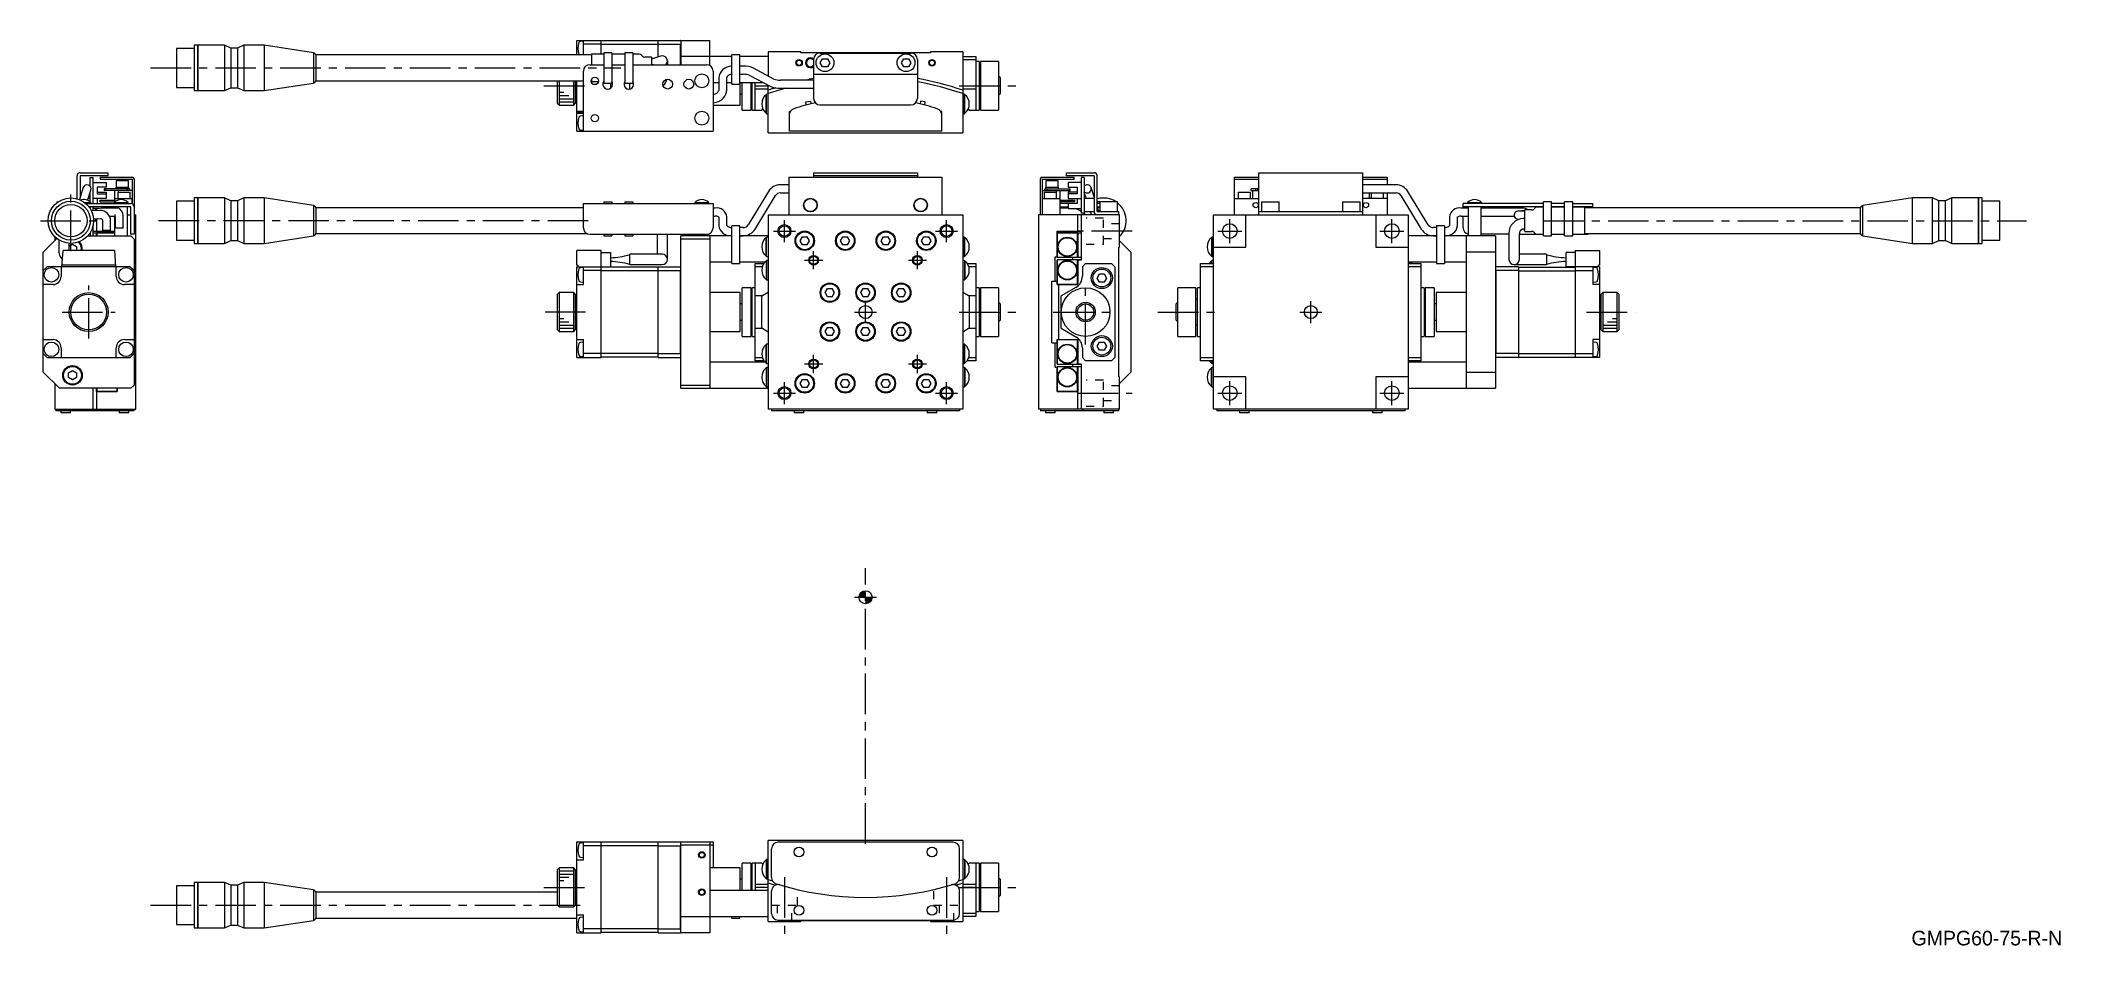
# Model space of a CAD drawing. Extents: x -205 to 418, y 17 to 296.
import ezdxf

# ---------------------------------------------------------------- set-up
doc = ezdxf.new("R2010")
doc.units = 0
doc.header["$LTSCALE"] = 10
doc.linetypes.add('CENTER', pattern=[2, 1.25, -0.25, 0.25, -0.25])
doc.linetypes.add('DOT', pattern=[0.5, 0.25, -0.25])
doc.layers.add('1', color=7, linetype='CONTINUOUS')
doc.layers.add('21', color=7, linetype='CONTINUOUS')
doc.styles.get("Standard").update_dxf_attribs({"font": 'FGP教科書体NT-M'})

msp = doc.modelspace()

# ---------------------------------------------------------------- texts
at = {"layer": '1', "color": 7}
msp.add_text('GMPG60-75-R-N', height=4.5, dxfattribs=at).set_placement((371.944604, 16.993359))

# ---------------------------------------------------------------- blocks, each defined once
blk = doc.blocks.new('AID2339')
at = {"layer": '21', "color": 7, "linetype": 'CONTINUOUS'}
blk.add_circle((49.380279, 124.406585), 2, dxfattribs=at)
for centre, radius, start, end in [((49.380279, 124.406585), 1.8, 90, 180), ((49.380279, 124.406585), 1.6, 90, 180), ((49.380279, 124.406585), 1.4, 90, 179.999955), ((49.380279, 124.406585), 1.2, 90, 179.99997), ((49.380279, 124.406585), 1, 90, 179.999964), ((49.380277, 124.406587), 0.799999, 89.999799, 180.000086), ((49.380279, 124.406585), 0.6, 89.99994, 180), ((49.380279, 124.406585), 0.4, 90, 180), ((49.380279, 124.406585), 0.2, 90, 180), ((49.380279, 124.406585), 0.6, 269.99994, 0), ((49.380279, 124.406585), 1.8, 270, 0), ((49.380279, 124.406585), 1.6, 270, 0), ((49.380279, 124.406585), 0.4, 270, 0), ((49.380279, 124.406585), 0.2, 270, 0), ((49.380279, 124.406585), 1.2, 270, 359.99997), ((49.380279, 124.406585), 1.4, 270, 359.999955), ((49.380279, 124.406585), 1, 270, 359.999964), ((49.380277, 124.406587), 0.799999, 270.000201, 359.999914)]:
    blk.add_arc(centre, radius, start, end, dxfattribs=at)

# ---------------------------------------------------------------- linework, layer by layer
at = {"layer": '1', "color": 7, "linetype": 'CONTINUOUS'}
for p, q in [((-163.11972, 293.710188), (-163.11972, 281.710192)), ((-157.619719, 293.710188), (-163.11972, 293.710188)), ((-157.619719, 294.710189), (-157.619719, 280.710191)), ((-156.619717, 294.710189), (-157.619719, 294.710189)), ((-156.619717, 294.710189), (-156.619717, 280.710191)), ((-156.569717, 294.710189), (-156.619717, 294.660189)), ((-156.569717, 294.710189), (-156.569717, 280.710191)), ((-148.312717, 294.710189), (-156.569717, 294.710189)), ((-148.312717, 294.710189), (-148.312717, 280.710191)), ((-146.312717, 293.86019), (-148.312717, 294.710189)), ((-146.312717, 293.86019), (-146.312717, 281.56019)), ((-144.312717, 293.86019), (-146.312717, 293.86019)), ((-142.312717, 294.710189), (-144.312717, 293.86019)), ((-144.312717, 293.86019), (-144.312717, 281.56019)), ((-142.312717, 294.710189), (-142.312717, 280.710191)), ((-136.119718, 294.710189), (-142.312717, 294.710189)), ((-136.119718, 294.710189), (-136.119718, 280.710191)), ((-120.885735, 292.394516), (-136.119718, 294.710189)), ((-39.619721, 291.71019), (-39.619721, 296.21019)), ((-39.619721, 296.21019), (-32.119721, 296.21019)), ((-37.619721, 295.96019), (-38.605001, 295.873989)), ((-37.619721, 291.71019), (-37.619721, 296.21019)), ((-32.119721, 295.01019), (-37.619721, 295.01019)), ((-32.119721, 291.91019), (-32.119721, 296.21019)), ((-14.619721, 296.11019), (-32.119721, 296.11019)), ((-14.619721, 294.968769), (-32.119721, 294.968769)), ((-14.619721, 296.21019), (-7.669721, 296.21019)), ((-14.619721, 291.104254), (-14.619721, 296.21019)), ((-14.619721, 295.01019), (-7.719721, 295.01019)), ((-7.719721, 295.01019), (-7.619721, 295.11019)), ((-7.719721, 288.71019), (-7.719721, 295.01019)), ((-7.619721, 296.16019), (-7.669721, 296.21019)), ((-7.619721, 296.21019), (1.380279, 296.21019)), ((-7.619721, 296.21019), (-7.619721, 288.71019)), ((1.380279, 288.442241), (1.380279, 296.21019)), ((-120.885735, 292.394516), (-120.885735, 283.025865)), ((-120.162061, 291.71019), (-120.162061, 283.71019)), ((-35.119718, 291.71019), (-120.162061, 291.71019)), ((-37.619721, 268.21019), (-37.619721, 286.71019)), ((-35.619721, 288.71019), (-31.369721, 288.71019)), ((-35.119718, 291.91019), (-35.119718, 288.71019)), ((-31.369721, 291.91019), (-35.119718, 291.91019)), ((-28.869718, 292.41019), (-31.369718, 292.41019)), ((-31.369718, 292.41019), (-31.369718, 283.01019)), ((-24.869721, 291.91019), (-28.869721, 291.91019)), ((-28.869721, 288.71019), (-24.869721, 288.71019)), ((-28.869718, 292.41019), (-28.869718, 283.01019)), ((-22.369718, 292.41019), (-24.869718, 292.41019)), ((-24.869718, 292.41019), (-24.869718, 283.01019)), ((-20.433931, 291.91019), (-22.369721, 291.91019)), ((-22.369721, 288.71019), (0.380279, 288.71019)), ((-22.369718, 292.41019), (-22.369718, 283.01019)), ((-19.412611, 291.303083), (-19.726824, 291.617297)), ((-16.619721, 291.01019), (-18.705504, 291.01019)), ((-13.866953, 291.378239), (-16.619807, 290.376282)), ((-16.619721, 291.01019), (-16.619721, 288.71019)), ((-16.592786, 288.760072), (-16.619721, 288.760072)), ((-16.026001, 288.710287), (-16.592786, 288.760072)), ((-11.719721, 289.874731), (-11.719721, 288.71019)), ((8.130279, 291.21019), (-7.619721, 291.21019)), ((2.380279, 286.71019), (2.380279, 268.21019)), ((10.630279, 291.71019), (8.130279, 291.71019)), ((8.130279, 282.71019), (8.130279, 291.71019)), ((10.630279, 282.71019), (10.630279, 291.71019)), ((19.380279, 291.21019), (10.630279, 291.21019)), ((11.648228, 288.242055), (10.630279, 288.242055)), ((21.104118, 284.275786), (14.836169, 287.6306)), ((19.380279, 292.71019), (19.380279, 285.198442)), ((29.380279, 292.71019), (19.380279, 292.71019)), ((29.380279, 292.41019), (29.380279, 292.71019)), ((69.380279, 292.41019), (29.380279, 292.41019)), ((33.380279, 290.31019), (33.380279, 278.31019)), ((35.380279, 292.31019), (63.380279, 292.31019)), ((35.436903, 289.31019), (36.158591, 290.56019)), ((36.158591, 288.06019), (35.436903, 289.31019)), ((36.158591, 290.56019), (37.601967, 290.56019)), ((37.601967, 288.06019), (36.158591, 288.06019)), ((37.601967, 290.56019), (38.323654, 289.31019)), ((38.323654, 289.31019), (37.601967, 288.06019)), ((60.436903, 289.31019), (61.158591, 290.56019)), ((61.158591, 288.06019), (60.436903, 289.31019)), ((61.158591, 290.56019), (62.601967, 290.56019)), ((62.601967, 288.06019), (61.158591, 288.06019)), ((62.601967, 290.56019), (63.323654, 289.31019)), ((63.323654, 289.31019), (62.601967, 288.06019)), ((65.380279, 290.31019), (65.380279, 278.31019)), ((69.380279, 292.71019), (69.380279, 292.41019)), ((79.380279, 292.71019), (69.380279, 292.71019)), ((79.380279, 292.71019), (79.380279, 267.71019)), ((79.380279, 291.21019), (83.380279, 291.21019)), ((83.380279, 290.21019), (79.380279, 290.21019)), ((83.380279, 291.21019), (83.380279, 274.71019)), ((84.380279, 289.71019), (83.380279, 289.71019)), ((84.380279, 289.71019), (84.380279, 274.71019)), ((90.380279, 289.71019), (84.880279, 289.71019)), ((84.880279, 289.71019), (84.880279, 274.71019)), ((90.380279, 289.71019), (90.380279, 274.71019)), ((-163.11972, 281.710192), (-157.619719, 281.710192)), ((-157.619719, 280.710191), (-156.619717, 280.710191)), ((-156.619717, 280.760191), (-156.569717, 280.710191)), ((-156.569717, 280.710191), (-148.312717, 280.710191)), ((-148.312717, 280.710191), (-146.312717, 281.56019)), ((-146.312717, 281.56019), (-144.312717, 281.56019)), ((-144.312717, 281.56019), (-142.312717, 280.710191)), ((-142.312717, 280.710191), (-136.119718, 280.710191)), ((-136.119718, 280.710191), (-120.885735, 283.025865)), ((-120.162061, 283.71019), (-37.619721, 283.71019)), ((-45.619721, 276.71019), (-45.619721, 283.71019)), ((-45.119721, 283.71019), (-45.119721, 276.21019)), ((-40.619721, 276.21019), (-40.619721, 283.71019)), ((-40.119721, 283.71019), (-40.119721, 276.71019)), ((-39.619721, 268.21019), (-39.619721, 283.71019)), ((-35.269721, 283.71019), (-35.119718, 283.71019)), ((-35.119718, 284.278087), (-35.119718, 283.51019)), ((-35.119718, 283.51019), (-32.987246, 283.51019)), ((-31.388579, 283.51019), (-31.369721, 283.51019)), ((-31.369718, 283.01019), (-28.869718, 283.01019)), ((-29.319721, 283.01019), (-29.319721, 281.441332)), ((-28.869721, 283.51019), (-28.850863, 283.51019)), ((-24.869957, 283.411257), (-24.94122, 283.419021)), ((-24.888579, 283.51019), (-24.869721, 283.51019)), ((-24.869718, 283.01019), (-22.369718, 283.01019)), ((-23.319721, 281.240496), (-23.319721, 283.01019)), ((-22.369721, 283.51019), (-22.350863, 283.51019)), ((2.380279, 283.21019), (4.130279, 283.21019)), ((4.100857, 280.739756), (4.064283, 280.631593)), ((4.123022, 280.846475), (4.100857, 280.739756)), ((4.130279, 280.948321), (4.123022, 280.846475)), ((4.130279, 284.596149), (4.130279, 280.948321)), ((6.630279, 284.596149), (6.640061, 284.710096)), ((6.630279, 280.948321), (6.630279, 284.596149)), ((6.630279, 283.21019), (8.130279, 283.21019)), ((6.640061, 284.710096), (6.672307, 284.832319)), ((6.672307, 284.832319), (6.718579, 284.938099)), ((6.718579, 284.938099), (6.776107, 285.034456)), ((6.776107, 285.034456), (6.851743, 285.133617)), ((8.130279, 282.71019), (10.630279, 282.71019)), ((10.630279, 285.742055), (11.648228, 285.742055)), ((10.630279, 283.21019), (17.797194, 283.21019)), ((10.680279, 276.21019), (10.680279, 283.21019)), ((11.380279, 274.71019), (11.380279, 283.21019)), ((13.656439, 285.426459), (19.924389, 282.071645)), ((14.080279, 274.71019), (14.080279, 283.21019)), ((14.380279, 274.71019), (14.380279, 283.21019)), ((15.380279, 274.71019), (15.380279, 283.21019)), ((15.380279, 282.21019), (19.380279, 282.21019)), ((19.380279, 281.21019), (15.380279, 281.21019)), ((19.380279, 267.71019), (19.380279, 282.362871)), ((33.380279, 283.96019), (23.11233, 283.96019)), ((23.11233, 281.46019), (33.380279, 281.46019)), ((33.380279, 285.81019), (65.380279, 285.81019)), ((79.380279, 282.21019), (83.380279, 282.21019)), ((83.380279, 281.21019), (79.380279, 281.21019)), ((84.880279, 286.21019), (84.380279, 286.21019)), ((90.880279, 284.71019), (90.380279, 285.21019)), ((90.880279, 284.71019), (90.880279, 279.71019)), ((-45.619721, 276.71019), (-45.119721, 276.21019)), ((-45.119721, 276.21019), (-40.619721, 276.21019)), ((-40.619721, 276.21019), (-40.119721, 276.71019)), ((-40.119721, 279.71019), (-39.619721, 279.71019)), ((-37.619721, 274.309824), (-39.619721, 274.309824)), ((2.707213, 279.58355), (2.380279, 279.495948)), ((2.380279, 276.907757), (3.354261, 277.168735)), ((2.380279, 276.21019), (10.680279, 276.21019)), ((10.680279, 279.71019), (11.380279, 279.71019)), ((11.380279, 274.71019), (14.080279, 274.71019)), ((14.080279, 278.21019), (14.380279, 278.21019)), ((14.380279, 274.71019), (17.380279, 274.71019)), ((17.380279, 274.71019), (17.720493, 275.050404)), ((18.720724, 273.75019), (18.720724, 279.45019)), ((18.880279, 279.45019), (18.720724, 279.45019)), ((18.880279, 273.60019), (18.880279, 279.60019)), ((19.380279, 279.60019), (18.880279, 279.60019)), ((25.880279, 274.31019), (25.880279, 268.21019)), ((25.880279, 274.31019), (26.20235, 274.31019)), ((30.949654, 277.246472), (32.435056, 277.455232)), ((31.085862, 276.2773), (30.949654, 277.246472)), ((32.435056, 277.455232), (32.54736, 276.656146)), ((35.380279, 276.31019), (63.380279, 276.31019)), ((66.325501, 277.455232), (66.213197, 276.656146)), ((67.810904, 277.246472), (66.325501, 277.455232)), ((67.674695, 276.2773), (67.810904, 277.246472)), ((72.880279, 274.31019), (72.558207, 274.31019)), ((72.880279, 268.21019), (72.880279, 274.31019)), ((79.880279, 279.60019), (79.380279, 279.60019)), ((79.880279, 273.60019), (79.880279, 279.60019)), ((80.039834, 279.45019), (79.880279, 279.45019)), ((80.039834, 273.75019), (80.039834, 279.45019)), ((81.040065, 275.050404), (81.380279, 274.71019)), ((81.380279, 274.71019), (84.380279, 274.71019)), ((84.380279, 278.21019), (84.880279, 278.21019)), ((84.880279, 274.71019), (90.380279, 274.71019)), ((90.380279, 279.21019), (90.880279, 279.71019)), ((-39.619721, 273.995154), (-39.319721, 273.995154)), ((-39.619721, 273.71019), (-37.619721, 273.71019)), ((-39.619721, 268.21019), (2.380279, 268.21019)), ((-39.319721, 273.995154), (-39.319721, 273.96019)), ((-37.619721, 273.96019), (-39.319721, 273.96019)), ((-37.619721, 272.96019), (-38.605001, 272.873989)), ((-38.605001, 268.546391), (-37.619721, 268.46019)), ((18.720723, 273.75019), (18.880279, 273.75019)), ((18.880279, 273.60019), (19.380279, 273.60019)), ((72.880279, 268.21019), (25.880279, 268.21019)), ((79.380279, 273.600191), (79.880279, 273.600191)), ((79.880279, 273.750191), (80.039834, 273.750191)), ((19.380279, 267.71019), (79.380279, 267.71019)), ((-193.784998, 247.323807), (-193.784998, 254.386598)), ((-191.873819, 250.772869), (-193.073331, 247.081148)), ((-192.784998, 255.386598), (-184.284998, 255.386598)), ((-192.784998, 254.386598), (-192.784998, 247.968548)), ((-184.284998, 254.386598), (-192.784998, 254.386598)), ((-190.519476, 246.850935), (-189.496178, 250.000327)), ((-189.784998, 251.254066), (-189.784998, 253.886598)), ((-189.784998, 253.886598), (-188.784998, 253.886598)), ((-188.784998, 245.886598), (-188.784998, 253.886598)), ((-188.784998, 252.386598), (-184.784998, 252.386598)), ((-187.584998, 250.886598), (-187.584998, 248.886598)), ((-184.784998, 250.886598), (-187.584998, 250.886598)), ((-187.584998, 249.386598), (-184.784998, 249.386598)), ((-186.684998, 253.986598), (-186.684998, 253.386598)), ((-186.684998, 253.986598), (-176.684998, 253.986598)), ((-186.684998, 253.386598), (-176.784998, 253.386598)), ((-185.43004, 250.386598), (-185.43004, 249.886598)), ((-177.647068, 250.386598), (-185.43004, 250.386598)), ((-176.784998, 249.886598), (-185.43004, 249.886598)), ((-185.22128, 250.386598), (-185.22128, 249.886598)), ((-184.784998, 252.386598), (-184.784998, 250.886598)), ((-184.784998, 249.386598), (-184.784998, 247.386598)), ((-184.284998, 255.386598), (-184.284998, 254.386598)), ((-182.284998, 249.886598), (-182.284998, 246.229027)), ((-181.784998, 250.886598), (-177.784998, 250.886598)), ((-181.784998, 250.886598), (-181.784998, 250.386598)), ((-177.884998, 252.886598), (-181.684998, 252.886598)), ((-181.684998, 252.886598), (-181.684998, 250.886598)), ((-181.184998, 249.386598), (-181.184998, 247.386598)), ((-181.184998, 249.386598), (-177.384998, 249.386598)), ((-181.138873, 249.886598), (-181.138873, 249.386598)), ((-178.289403, 250.386598), (-178.289403, 249.886598)), ((-177.884998, 250.886598), (-177.884998, 252.886598)), ((-177.784998, 250.386598), (-177.784998, 250.886598)), ((-177.647068, 250.386598), (-177.647068, 249.886598)), ((-177.384998, 247.386598), (-177.384998, 249.386598)), ((-176.784998, 253.386598), (-176.784998, 245.803113)), ((-176.184998, 253.486598), (-176.184998, 236.386598)), ((19.445731, 249.608673), (13.177781, 239.283617)), ((25.880279, 251.636598), (23.11233, 251.636598)), ((25.880279, 253.986598), (72.880279, 253.986598)), ((25.880279, 242.386598), (25.880279, 253.986598)), ((33.380279, 255.386598), (33.380279, 253.986598)), ((33.380279, 255.386598), (65.380279, 255.386598)), ((65.380279, 254.386598), (33.380279, 254.386598)), ((65.380279, 255.386598), (65.380279, 253.986598)), ((72.880279, 253.986598), (72.880279, 242.386598)), ((103.246397, 253.486598), (103.246397, 242.386598)), ((103.746397, 253.986598), (113.746397, 253.986598)), ((103.846397, 253.386598), (113.746397, 253.386598)), ((103.846397, 253.386598), (103.846397, 242.386598)), ((103.846397, 249.886598), (112.491438, 249.886598)), ((104.446397, 249.386598), (104.446397, 247.386598)), ((104.446397, 249.386598), (108.246397, 249.386598)), ((104.708467, 249.886598), (104.708467, 250.386598)), ((104.708467, 250.386598), (112.491438, 250.386598)), ((104.846397, 250.886598), (108.846397, 250.886598)), ((104.846397, 250.886598), (104.846397, 250.386598)), ((108.746397, 252.886598), (104.946397, 252.886598)), ((104.946397, 252.886598), (104.946397, 250.886598)), ((105.350802, 249.886598), (105.350802, 250.386598)), ((108.200272, 249.886598), (108.200272, 249.386598)), ((108.246397, 247.386598), (108.246397, 249.386598)), ((108.746397, 250.886598), (108.746397, 252.886598)), ((108.846397, 250.386598), (108.846397, 250.886598)), ((109.346397, 249.886598), (109.346397, 242.386598)), ((111.346397, 255.386598), (119.846397, 255.386598)), ((111.346397, 254.386598), (111.346397, 255.386598)), ((119.846397, 254.386598), (111.346397, 254.386598)), ((111.846397, 252.386598), (111.846397, 250.886598)), ((115.846397, 252.386598), (111.846397, 252.386598)), ((111.846397, 250.886598), (114.646397, 250.886598)), ((114.646397, 249.386598), (111.846397, 249.386598)), ((111.846397, 249.386598), (111.846397, 247.386598)), ((112.282679, 249.886598), (112.282679, 250.386598)), ((112.491438, 249.886598), (112.491438, 250.386598)), ((113.746397, 253.386598), (113.746397, 253.986598)), ((114.646397, 250.886598), (114.646397, 248.886598)), ((115.846397, 253.886598), (115.846397, 242.886598)), ((116.846397, 253.886598), (115.846397, 253.886598)), ((116.846397, 253.886598), (116.846397, 242.886598)), ((119.846397, 247.968548), (118.935217, 250.772869)), ((119.846397, 254.386598), (119.846397, 243.386598)), ((120.846397, 243.386598), (120.846397, 254.386598)), ((163.209996, 242.386598), (163.209996, 253.986598)), ((163.209996, 253.986598), (170.709996, 253.986598)), ((163.209996, 253.386598), (170.709996, 253.386598)), ((164.309996, 249.386598), (164.309996, 247.386598)), ((164.309996, 249.386598), (168.109996, 249.386598)), ((168.109996, 247.386598), (168.109996, 249.386598)), ((168.279372, 249.886598), (168.279372, 250.386598)), ((170.709996, 250.386598), (168.279372, 250.386598)), ((168.279372, 249.886598), (170.709996, 249.886598)), ((168.709996, 249.886598), (168.709996, 247.386598)), ((169.764774, 249.886598), (169.764774, 250.386598)), ((170.321466, 249.886598), (170.321466, 250.386598)), ((170.709996, 242.386598), (170.709996, 255.386598)), ((170.709996, 255.386598), (202.709996, 255.386598)), ((202.709996, 242.386598), (202.709996, 255.386598)), ((202.709996, 253.986598), (210.209996, 253.986598)), ((202.709996, 253.386598), (210.209996, 253.386598)), ((212.977945, 251.636598), (202.709996, 251.636598)), ((210.209996, 253.986598), (210.209996, 251.636598)), ((222.912494, 239.283617), (216.644544, 249.608673)), ((-200.034998, 246.386598), (-200.034998, 246.070892)), ((-200.034998, 246.386598), (-199.60418, 246.386598)), ((-191.474683, 246.178846), (-189.534998, 246.178846)), ((-191.112254, 245.886598), (-177.184998, 245.886598)), ((-189.784998, 247.386598), (-190.34543, 247.386598)), ((-177.184998, 244.886598), (-190.161414, 244.886598)), ((-189.784998, 246.408235), (-189.784998, 249.111428)), ((-189.684998, 244.192147), (-189.684998, 244.886598)), ((-189.534998, 245.886598), (-189.534998, 246.178846)), ((-186.669503, 243.768059), (-189.401979, 243.672639)), ((-184.784998, 247.386598), (-188.784998, 247.386598)), ((-188.784998, 243.694185), (-188.784998, 244.886598)), ((-186.90965, 244.386598), (-188.784998, 244.386598)), ((-187.584998, 248.886598), (-184.784998, 248.886598)), ((-187.584998, 247.386598), (-187.584998, 245.886598)), ((-186.784998, 246.886598), (-186.784998, 246.386598)), ((-186.784998, 246.886598), (-182.284998, 246.886598)), ((-186.784998, 246.386598), (-182.284998, 246.386598)), ((-186.35095, 244.476523), (-186.360543, 244.476493)), ((-181.286489, 244.476523), (-186.35095, 244.476523)), ((-184.784998, 244.886598), (-184.784998, 244.476523)), ((-182.334998, 246.178846), (-182.334998, 245.886598)), ((-182.334998, 246.178846), (-178.034998, 246.178846)), ((-182.284998, 247.386598), (-176.784998, 247.386598)), ((-182.284998, 244.476523), (-182.284998, 244.886598)), ((-182.184998, 244.886598), (-182.184998, 244.476523)), ((-181.159688, 244.470703), (-181.286489, 244.476523)), ((-181.012209, 244.449097), (-181.159688, 244.470703)), ((-180.865807, 244.411189), (-181.012209, 244.449097)), ((-180.72193, 244.356691), (-180.865807, 244.411189)), ((-180.582202, 244.28548), (-180.72193, 244.356691)), ((-178.184998, 235.886598), (-178.184998, 244.886598)), ((-178.034998, 245.886598), (-178.034998, 246.178846)), ((-177.184998, 236.386598), (-177.184998, 244.886598)), ((-176.834998, 245.823348), (-176.834998, 247.386598)), ((-163.11972, 246.586596), (-163.11972, 234.5866)), ((-157.619719, 246.586596), (-163.11972, 246.586596)), ((-157.619719, 247.586597), (-157.619719, 233.586599)), ((-156.619717, 247.586597), (-157.619719, 247.586597)), ((-156.619717, 247.586597), (-156.619717, 233.586599)), ((-156.569717, 247.586597), (-156.619717, 247.536597)), ((-156.569717, 247.586597), (-156.569717, 233.586599)), ((-148.312717, 247.586597), (-156.569717, 247.586597)), ((-148.312717, 247.586597), (-148.312717, 233.586599)), ((-146.312717, 246.736598), (-148.312717, 247.586597)), ((-146.312717, 246.736598), (-146.312717, 234.436598)), ((-144.312717, 246.736598), (-146.312717, 246.736598)), ((-142.312717, 247.586597), (-144.312717, 246.736598)), ((-144.312717, 246.736598), (-144.312717, 234.436598)), ((-142.312717, 247.586597), (-142.312717, 233.586599)), ((-136.119718, 247.586597), (-142.312717, 247.586597)), ((-136.119718, 247.586597), (-136.119718, 233.586599)), ((-120.885735, 245.270924), (-136.119718, 247.586597)), ((-120.885735, 245.270924), (-120.885735, 235.902272)), ((-120.162061, 244.586598), (-120.162061, 236.586598)), ((-37.619721, 244.586598), (-120.162061, 244.586598)), ((-37.619721, 238.386598), (-37.619721, 245.886598)), ((-37.619721, 245.886598), (2.380279, 245.886598)), ((-31.369721, 246.386598), (-28.869721, 246.386598)), ((-31.369721, 246.386598), (-31.369721, 245.886598)), ((-28.869721, 246.386598), (-28.869721, 245.886598)), ((-24.869721, 246.386598), (-22.369721, 246.386598)), ((-24.869721, 246.386598), (-24.869721, 245.886598)), ((-22.369721, 246.386598), (-22.369721, 245.886598)), ((-3.269721, 246.178846), (-3.269721, 245.886598)), ((-3.269721, 246.178846), (1.030279, 246.178846)), ((1.030279, 245.886598), (1.030279, 246.178846)), ((2.380279, 245.886598), (2.380279, 238.386598)), ((3.030737, 244.476523), (2.380279, 244.476523)), ((15.314827, 237.986298), (21.582776, 248.311354)), ((23.11233, 249.136598), (25.880279, 249.136598)), ((103.846397, 247.386598), (109.346397, 247.386598)), ((103.896397, 247.386598), (103.896397, 242.386598)), ((109.346397, 246.886598), (113.846397, 246.886598)), ((113.846397, 246.386598), (109.346397, 246.386598)), ((109.346397, 246.178846), (109.396397, 246.178846)), ((114.646397, 245.886598), (109.346397, 245.886598)), ((109.346397, 244.886598), (111.846397, 244.886598)), ((111.846397, 244.476523), (109.346397, 244.476523)), ((109.396397, 245.886598), (109.396397, 246.178846)), ((114.646397, 248.886598), (111.846397, 248.886598)), ((111.846397, 247.386598), (115.846397, 247.386598)), ((111.846397, 246.386598), (111.846397, 246.886598)), ((111.846397, 245.886598), (111.846397, 244.386598)), ((111.846397, 244.386598), (115.846397, 244.386598)), ((113.846397, 246.886598), (113.846397, 246.386598)), ((114.646397, 247.386598), (114.646397, 245.886598)), ((115.846397, 243.694185), (115.349778, 243.711527)), ((116.846397, 249.111428), (117.406828, 247.386598)), ((119.846397, 247.386598), (116.846397, 247.386598)), ((116.846397, 243.386598), (119.846397, 243.386598)), ((118.706507, 243.386598), (119.031427, 242.386598)), ((127.096397, 246.386598), (120.846397, 246.386598)), ((120.846397, 246.178846), (120.896397, 246.178846)), ((121.596397, 245.886598), (120.846397, 245.886598)), ((121.335163, 243.386598), (120.846397, 244.890864)), ((120.846397, 243.386598), (127.346397, 243.386598)), ((120.847783, 244.886598), (121.596397, 244.886598)), ((120.896397, 245.886598), (120.896397, 246.178846)), ((121.596397, 243.49339), (121.297067, 243.503843)), ((121.596397, 246.386598), (121.596397, 243.386598)), ((127.096397, 243.386598), (127.096397, 246.386598)), ((127.346397, 243.386598), (127.346397, 242.386598)), ((163.209996, 247.386598), (170.709996, 247.386598)), ((170.709996, 243.386598), (202.709996, 243.386598)), ((171.459996, 246.386598), (171.459996, 243.386598)), ((171.459996, 246.386598), (176.959996, 246.386598)), ((176.959996, 243.386598), (176.959996, 246.386598)), ((196.459996, 246.386598), (196.459996, 243.386598)), ((196.459996, 246.386598), (201.959996, 246.386598)), ((201.959996, 243.386598), (201.959996, 246.386598)), ((202.709996, 249.136598), (212.977945, 249.136598)), ((210.209996, 247.386598), (202.709996, 247.386598)), ((204.709996, 249.136598), (204.709996, 247.386598)), ((205.309996, 249.136598), (205.309996, 247.386598)), ((209.109996, 247.386598), (209.109996, 249.136598)), ((210.209996, 249.136598), (210.209996, 242.386598)), ((214.507499, 248.311354), (220.775448, 237.986298)), ((235.209996, 244.476523), (233.059538, 244.476523)), ((233.709996, 244.476523), (233.709996, 245.886598)), ((258.459996, 245.886598), (233.709996, 245.886598)), ((258.459993, 244.886598), (233.709996, 244.886598)), ((235.059996, 246.178846), (235.059996, 245.886598)), ((235.059996, 246.178846), (239.359996, 246.178846)), ((235.209996, 244.886598), (235.209996, 235.886598)), ((239.209996, 235.886598), (239.209996, 244.886598)), ((251.960364, 244.476523), (239.209996, 244.476523)), ((239.359996, 245.886598), (239.359996, 246.178846)), ((252.709996, 243.741651), (250.684366, 243.547423)), ((252.683061, 243.459458), (250.91155, 243.500862)), ((252.709996, 243.459458), (252.683061, 243.459458)), ((252.709996, 237.286598), (252.709996, 243.886598)), ((254.795779, 243.886598), (252.709996, 243.886598)), ((255.817099, 244.493705), (255.502886, 244.179491)), ((258.459993, 244.786598), (256.524206, 244.786598)), ((260.959993, 246.386598), (258.459993, 246.386598)), ((258.459993, 235.886598), (258.459993, 246.386598)), ((260.959993, 235.886598), (260.959993, 246.386598)), ((264.959993, 244.886598), (260.959993, 244.886598)), ((264.959993, 244.786598), (260.959993, 244.786598)), ((264.959996, 245.886598), (260.959996, 245.886598)), ((267.459993, 246.386598), (264.959993, 246.386598)), ((264.959993, 235.886598), (264.959993, 246.386598)), ((267.459993, 235.886598), (267.459993, 246.386598)), ((273.709996, 244.886598), (267.459993, 244.886598)), ((271.209993, 244.786598), (267.459993, 244.786598)), ((267.459996, 245.886598), (273.709996, 245.886598)), ((271.209993, 236.386598), (271.209993, 244.786598)), ((356.252336, 244.586598), (271.209993, 244.586598)), ((273.709996, 244.586598), (273.709996, 245.886598)), ((356.252336, 236.586598), (356.252336, 244.586598)), ((372.209993, 247.586597), (356.97601, 245.270924)), ((356.97601, 235.902272), (356.97601, 245.270924)), ((372.209993, 233.586599), (372.209993, 247.586597)), ((378.402992, 247.586597), (372.209993, 247.586597)), ((378.402992, 233.586599), (378.402992, 247.586597)), ((380.402992, 246.736598), (378.402992, 247.586597)), ((380.402992, 234.436598), (380.402992, 246.736598)), ((382.402992, 246.736598), (380.402992, 246.736598)), ((384.402992, 247.586597), (382.402992, 246.736598)), ((382.402992, 234.436598), (382.402992, 246.736598)), ((384.402992, 233.586599), (384.402992, 247.586597)), ((392.659992, 247.586597), (384.402992, 247.586597)), ((392.659992, 233.586599), (392.659992, 247.586597)), ((392.709992, 247.536597), (392.659992, 247.586597)), ((392.709992, 233.586599), (392.709992, 247.586597)), ((393.709994, 247.586597), (392.709992, 247.586597)), ((393.709994, 233.586599), (393.709994, 247.586597)), ((399.209995, 246.586596), (393.709994, 246.586596)), ((399.209995, 234.5866), (399.209995, 246.586596)), ((-189.684998, 235.886598), (-189.684998, 236.981049)), ((-188.813403, 235.886598), (-188.813403, 239.251996)), ((-188.813403, 237.386598), (-182.184998, 237.386598)), ((-188.813403, 236.886598), (-182.184998, 236.886598)), ((-188.711509, 241.195227), (-186.582255, 241.269582)), ((-188.688213, 240.374505), (-188.17086, 240.764359)), ((-188.17086, 240.764359), (-187.511327, 241.237373)), ((-187.77256, 235.886598), (-187.77256, 236.883901)), ((-187.706243, 236.836598), (-187.77256, 236.883901)), ((-187.756258, 241.067303), (-187.756258, 237.386598)), ((-187.706243, 236.836598), (-187.706243, 235.886598)), ((-182.184998, 236.836598), (-187.706243, 236.836598)), ((-186.784998, 237.386598), (-186.784998, 236.886598)), ((-186.582255, 241.269582), (-186.553526, 241.269785)), ((-186.553526, 241.269785), (-186.51255, 241.267302)), ((-186.51255, 241.267302), (-186.471814, 241.261574)), ((-186.471814, 241.261574), (-186.432027, 241.252778)), ((-186.432027, 241.252778), (-186.393757, 241.241237)), ((-186.393757, 241.241237), (-186.357331, 241.227325)), ((-186.357331, 241.227325), (-186.322868, 241.211389)), ((-186.322868, 241.211389), (-186.290348, 241.193719)), ((-186.290348, 241.193719), (-186.259685, 241.174539)), ((-186.259685, 241.174539), (-186.230772, 241.154023)), ((-186.230772, 241.154023), (-186.203504, 241.132305)), ((-186.203504, 241.132305), (-186.177786, 241.109491)), ((-186.177786, 241.109491), (-186.15354, 241.085668)), ((-186.15354, 241.085668), (-186.130701, 241.060908)), ((-186.130701, 241.060908), (-186.10922, 241.035275)), ((-186.10922, 241.035275), (-186.089055, 241.008827)), ((-186.089055, 241.008827), (-186.070176, 240.981617)), ((-186.070176, 240.981617), (-186.052562, 240.953696)), ((-186.052562, 240.953696), (-186.036195, 240.925111)), ((-186.036195, 240.925111), (-186.021065, 240.895911)), ((-186.021065, 240.895911), (-186.007163, 240.866144)), ((-186.007163, 240.866144), (-185.994486, 240.835856)), ((-185.994486, 240.835856), (-185.983031, 240.805095)), ((-185.983031, 240.805095), (-185.972798, 240.773909)), ((-185.972798, 240.773909), (-185.963786, 240.742348)), ((-185.963786, 240.742348), (-185.955998, 240.71046)), ((-185.955998, 240.71046), (-185.949435, 240.678295)), ((-185.949435, 240.678295), (-185.944097, 240.645904)), ((-185.944097, 240.645904), (-185.939986, 240.613337)), ((-185.939986, 240.613337), (-185.937102, 240.580648)), ((-185.937102, 240.580648), (-185.935444, 240.547886)), ((-185.935444, 240.547886), (-185.934998, 240.519897)), ((-185.934998, 240.519897), (-185.934998, 237.586598)), ((-183.434998, 237.586598), (-185.934998, 237.586598)), ((-183.767374, 241.976523), (-182.065284, 241.976523)), ((-183.434998, 237.586598), (-183.434998, 240.519897)), ((-183.432357, 237.386598), (-183.412404, 236.886598)), ((-183.184998, 236.886598), (-183.184998, 237.386598)), ((-182.576847, 236.886598), (-182.551602, 237.386598)), ((-182.184998, 241.976523), (-182.184998, 235.886598)), ((-182.168317, 242.447277), (-182.018851, 241.226523)), ((-182.018851, 241.226523), (-182.018851, 238.226523)), ((-179.518851, 238.226523), (-182.018851, 238.226523)), ((-179.518851, 238.226523), (-179.518851, 241.226523)), ((-178.184998, 242.386598), (-177.184998, 242.386598)), ((-176.184998, 242.386598), (-175.684998, 242.386598)), ((-175.684998, 182.386598), (-175.684998, 242.386598)), ((2.380279, 241.976523), (3.030737, 241.976523)), ((4.047148, 241.760329), (4.135127, 241.696224)), ((4.130279, 241.700559), (4.130279, 239.013817)), ((4.135127, 241.696224), (4.152486, 241.677662)), ((6.639329, 239.03015), (6.629971, 239.044586)), ((6.630279, 239.013817), (6.630279, 241.762653)), ((6.71548, 238.945897), (6.639329, 239.03015)), ((10.630279, 238.958372), (8.130279, 238.958372)), ((8.130279, 227.386598), (8.130279, 238.958372)), ((10.630279, 227.386598), (10.630279, 238.958372)), ((11.648228, 238.458372), (10.630279, 238.458372)), ((19.380279, 242.386598), (79.380279, 242.386598)), ((19.380279, 242.386598), (19.380279, 182.386598)), ((79.380279, 242.386598), (79.380279, 182.386598)), ((127.746397, 242.386598), (102.746397, 242.386598)), ((102.746397, 242.386598), (102.746397, 182.386598)), ((108.444164, 229.386598), (108.444164, 237.386598)), ((108.444164, 237.386598), (115.874801, 237.386598)), ((108.461583, 236.883438), (108.494148, 236.836598)), ((108.461583, 229.286598), (108.461583, 236.883438)), ((108.462757, 236.886598), (115.874801, 236.886598)), ((108.494148, 236.836598), (108.494148, 229.286598)), ((114.767642, 236.836598), (108.494148, 236.836598)), ((109.613001, 237.386598), (109.638246, 236.886598)), ((110.246397, 237.386598), (110.246397, 236.886598)), ((110.473803, 236.886598), (110.493756, 237.386598)), ((113.846397, 236.886598), (113.846397, 237.386598)), ((114.833959, 236.883901), (114.767642, 236.836598)), ((114.767642, 229.286598), (114.767642, 236.836598)), ((114.817657, 237.386598), (114.817657, 242.386598)), ((114.833959, 236.883901), (114.833959, 229.286598)), ((116.846397, 242.886598), (115.846397, 242.886598)), ((115.874801, 242.386598), (115.874801, 228.386598)), ((116.736796, 242.760947), (116.568034, 242.886737)), ((117.233575, 242.386598), (116.736796, 242.760947)), ((116.746397, 242.886598), (116.746397, 242.753713)), ((127.746397, 232.386598), (127.746397, 242.386598)), ((156.709996, 242.386598), (216.709996, 242.386598)), ((156.709996, 182.386598), (156.709996, 242.386598)), ((166.709996, 232.386598), (166.709996, 242.386598)), ((206.709996, 242.386598), (206.709996, 232.386598)), ((216.709996, 242.386598), (216.709996, 182.386598)), ((225.459996, 238.458372), (224.442047, 238.458372)), ((227.959996, 238.958372), (225.459996, 238.958372)), ((225.459996, 238.958372), (225.459996, 227.386598)), ((227.959996, 238.958372), (227.959996, 227.386598)), ((229.397555, 238.96777), (229.294537, 238.879936)), ((229.466082, 239.055512), (229.397555, 238.96777)), ((229.459996, 241.762653), (229.459996, 239.044129)), ((231.959606, 241.700328), (232.067263, 241.774255)), ((231.959996, 239.013817), (231.959996, 241.762653)), ((232.067263, 241.774255), (232.16817, 241.82322)), ((233.059538, 241.976523), (235.209996, 241.976523)), ((233.709996, 238.386598), (233.709996, 241.976523)), ((239.209996, 241.976523), (249.470314, 241.976523)), ((251.598187, 237.831296), (251.706483, 237.898653)), ((251.706483, 237.898653), (251.823645, 237.954595)), ((251.823645, 237.954595), (251.949476, 237.997388)), ((251.949476, 237.997388), (252.083134, 238.024941)), ((252.083134, 238.024941), (252.219341, 238.035082)), ((252.219341, 238.035082), (252.229074, 238.035127)), ((252.709996, 241.235127), (252.229074, 241.235127)), ((252.229074, 238.035127), (252.709996, 238.035127)), ((252.509996, 238.035127), (252.509996, 237.586598)), ((252.709996, 237.586598), (252.509996, 237.586598)), ((252.709996, 237.286598), (254.795779, 237.286598)), ((255.502886, 236.993705), (255.817099, 236.679491)), ((-199.998245, 235.073351), (-204.184998, 230.886598)), ((-204.184998, 193.886598), (-204.184998, 230.886598)), ((-200.684998, 235.68762), (-200.684998, 234.386598)), ((-199.449539, 234.685054), (-199.449539, 231.635127)), ((-198.434998, 226.386598), (-198.085368, 231.386598)), ((-182.284632, 231.386598), (-198.085364, 231.386598)), ((-196.249539, 231.635127), (-196.249539, 233.609401)), ((-196.249539, 232.715361), (-195.184998, 233.329974)), ((-195.184998, 233.329974), (-193.934998, 232.608286)), ((-193.934998, 232.608286), (-193.934998, 231.386598)), ((-190.497515, 235.886598), (-177.184998, 235.886598)), ((-182.284638, 231.386598), (-181.934998, 226.386598)), ((-176.184998, 236.386598), (-177.184998, 236.386598)), ((-176.184998, 234.886598), (-177.184998, 235.886598)), ((-176.184998, 234.886598), (-176.184998, 189.886598)), ((-163.11972, 234.5866), (-157.619719, 234.5866)), ((-157.619719, 233.586599), (-156.619717, 233.586599)), ((-156.619717, 233.636599), (-156.569717, 233.586599)), ((-156.569717, 233.586599), (-148.312717, 233.586599)), ((-148.312717, 233.586599), (-146.312717, 234.436598)), ((-146.312717, 234.436598), (-144.312717, 234.436598)), ((-144.312717, 234.436598), (-142.312717, 233.586599)), ((-142.312717, 233.586599), (-136.119718, 233.586599)), ((-136.119718, 233.586599), (-120.885735, 235.902272)), ((-120.162061, 236.586598), (-36.491501, 236.586598)), ((-32.119721, 231.386598), (-39.619721, 231.386598)), ((-39.619721, 226.886598), (-39.619721, 231.386598)), ((-35.619721, 236.386598), (0.380279, 236.386598)), ((-32.119721, 198.386598), (-32.119721, 231.386598)), ((-32.119721, 230.786598), (-29.319721, 230.786598)), ((-31.369718, 236.386598), (-31.369718, 235.886598)), ((-31.369718, 235.886598), (-28.869718, 235.886598)), ((-29.319721, 230.786598), (-29.319721, 226.386598)), ((-28.869718, 236.386598), (-28.869718, 235.886598)), ((-24.869718, 236.386598), (-24.869718, 235.886598)), ((-24.869718, 235.886598), (-22.369718, 235.886598)), ((-22.369718, 236.386598), (-22.369718, 235.886598)), ((-14.919721, 236.386598), (-14.919721, 230.235127)), ((-11.719721, 228.635127), (-11.719721, 236.386598)), ((8.130279, 235.886598), (-7.619721, 235.886598)), ((-7.619721, 188.886598), (-7.619721, 235.886598)), ((1.380279, 234.886598), (-7.619721, 234.886598)), ((-3.119721, 236.386598), (-3.119721, 235.886598)), ((0.880279, 235.886598), (0.880279, 236.450106)), ((1.380279, 235.886598), (1.380279, 188.886598)), ((7.857296, 235.9804), (8.069609, 235.966124)), ((8.069609, 235.966124), (8.130234, 235.963391)), ((10.630279, 235.958372), (11.648228, 235.958372)), ((19.380279, 235.886598), (10.630279, 235.886598)), ((18.720724, 229.636598), (18.720724, 235.336598)), ((18.880279, 235.336598), (18.720724, 235.336598)), ((19.380279, 235.486598), (18.880279, 235.486598)), ((18.880279, 229.486598), (18.880279, 235.486598)), ((29.186903, 234.386598), (29.908591, 235.636598)), ((29.908591, 233.136598), (29.186903, 234.386598)), ((29.908591, 235.636598), (31.351967, 235.636598)), ((31.351967, 233.136598), (29.908591, 233.136598)), ((32.073654, 234.386598), (31.351967, 235.636598)), ((31.351967, 233.136598), (32.073654, 234.386598)), ((41.686903, 234.386598), (42.408591, 235.636598)), ((42.408591, 233.136598), (41.686903, 234.386598)), ((42.408591, 235.636598), (43.851967, 235.636598)), ((43.851967, 233.136598), (42.408591, 233.136598)), ((44.573654, 234.386598), (43.851967, 235.636598)), ((43.851967, 233.136598), (44.573654, 234.386598)), ((54.186903, 234.386598), (54.908591, 235.636598)), ((54.908591, 233.136598), (54.186903, 234.386598)), ((54.908591, 235.636598), (56.351967, 235.636598)), ((56.351967, 233.136598), (54.908591, 233.136598)), ((57.073654, 234.386598), (56.351967, 235.636598)), ((56.351967, 233.136598), (57.073654, 234.386598)), ((66.686903, 234.386598), (67.408591, 235.636598)), ((67.408591, 233.136598), (66.686903, 234.386598)), ((67.408591, 235.636598), (68.851967, 235.636598)), ((68.851967, 233.136598), (67.408591, 233.136598)), ((69.573654, 234.386598), (68.851967, 235.636598)), ((68.851967, 233.136598), (69.573654, 234.386598)), ((79.880279, 235.486598), (79.380279, 235.486598)), ((79.880279, 229.486598), (79.880279, 235.486598)), ((80.039834, 235.336598), (79.880279, 235.336598)), ((80.039834, 229.636598), (80.039834, 235.336598)), ((127.446397, 232.386598), (127.746397, 232.386598)), ((127.446397, 192.386598), (127.446397, 232.386598)), ((131.246397, 230.886598), (127.746397, 234.386598)), ((131.246397, 230.886598), (131.246397, 193.886598)), ((156.050441, 235.336598), (156.050441, 229.636598)), ((156.209996, 235.336598), (156.050441, 235.336598)), ((156.709996, 235.486598), (156.209996, 235.486598)), ((156.209996, 235.486598), (156.209996, 229.486598)), ((156.709996, 232.386598), (166.709996, 232.386598)), ((206.709996, 232.386598), (216.709996, 232.386598)), ((225.459996, 235.886598), (216.709996, 235.886598)), ((224.442047, 235.958372), (225.459996, 235.958372)), ((243.709996, 235.886598), (227.959996, 235.886598)), ((234.709996, 188.886598), (234.709996, 235.886598)), ((243.709996, 230.886598), (234.709996, 230.886598)), ((247.809996, 236.386598), (239.209996, 236.386598)), ((243.709996, 235.886598), (243.709996, 188.886598)), ((247.809996, 236.635127), (247.809996, 228.635127)), ((251.009996, 228.635127), (251.009996, 236.635127)), ((251.009996, 236.386598), (258.459996, 236.386598)), ((258.459993, 235.886598), (260.959993, 235.886598)), ((260.959996, 236.386598), (264.959996, 236.386598)), ((264.959993, 235.886598), (267.459993, 235.886598)), ((265.409996, 226.386598), (265.409996, 230.786598)), ((268.209996, 230.786598), (265.409996, 230.786598)), ((267.459996, 236.386598), (271.709996, 236.386598)), ((268.209996, 231.386598), (275.709996, 231.386598)), ((268.209996, 231.386598), (268.209996, 198.386598)), ((271.209993, 236.586598), (356.252336, 236.586598)), ((275.709996, 231.386598), (275.709996, 226.886598)), ((356.97601, 235.902272), (372.209993, 233.586599)), ((372.209993, 233.586599), (378.402992, 233.586599)), ((378.402992, 233.586599), (380.402992, 234.436598)), ((380.402992, 234.436598), (382.402992, 234.436598)), ((382.402992, 234.436598), (384.402992, 233.586599)), ((384.402992, 233.586599), (392.659992, 233.586599)), ((392.659992, 233.586599), (392.709992, 233.636599)), ((392.709992, 233.586599), (393.709994, 233.586599)), ((393.709994, 234.5866), (399.209995, 234.5866)), ((-202.984998, 226.386598), (-204.184998, 225.186598)), ((-177.384998, 226.386598), (-202.984998, 226.386598)), ((-198.684998, 226.386598), (-198.684998, 223.386598)), ((-181.969962, 226.886598), (-198.400035, 226.886598)), ((-181.684998, 223.386598), (-181.684998, 226.386598)), ((-176.184998, 225.186598), (-177.384998, 226.386598)), ((-39.619721, 226.886598), (-39.319721, 226.886598)), ((-39.619721, 226.386598), (-29.319721, 226.386598)), ((-39.619721, 198.386598), (-39.619721, 226.386598)), ((-39.319721, 226.886598), (-39.319721, 226.386598)), ((-37.619721, 226.136598), (-38.605001, 226.050397)), ((-37.619721, 220.886598), (-37.619721, 226.386598)), ((-32.119721, 225.186598), (-37.619721, 225.186598)), ((-14.619721, 226.286598), (-32.119721, 226.286598)), ((-14.619721, 225.145177), (-32.119721, 225.145177)), ((-13.319721, 230.235127), (-23.319721, 230.235127)), ((-23.319721, 227.035127), (-23.319721, 230.235127)), ((-23.319721, 227.035127), (-13.319721, 227.035127)), ((-14.619721, 226.386598), (-7.719721, 226.386598)), ((-14.619721, 198.386598), (-14.619721, 226.386598)), ((-14.619721, 225.186598), (-7.669721, 225.186598)), ((-7.619721, 226.286598), (-7.719721, 226.386598)), ((-7.669721, 225.186598), (-7.619721, 225.236598)), ((-7.669721, 199.586598), (-7.669721, 225.186598)), ((1.380279, 227.886598), (8.130279, 227.886598)), ((8.130279, 227.386598), (10.630279, 227.386598)), ((10.630279, 227.886598), (18.447789, 227.886598)), ((15.380279, 227.386598), (18.03397, 227.386598)), ((15.380279, 197.386598), (15.380279, 227.386598)), ((17.547574, 226.386598), (15.380279, 226.386598)), ((18.720724, 229.636598), (18.880279, 229.636598)), ((18.720724, 228.136598), (18.720724, 222.436598)), ((18.880279, 228.136598), (18.720724, 228.136598)), ((18.880279, 229.486598), (19.380279, 229.486598)), ((18.880279, 228.286598), (18.880279, 222.286598)), ((19.380279, 228.286598), (18.880279, 228.286598)), ((79.380279, 229.486598), (79.880279, 229.486598)), ((79.880279, 228.286598), (79.380279, 228.286598)), ((79.880279, 229.636598), (80.039834, 229.636598)), ((79.880279, 228.286598), (79.880279, 222.286598)), ((80.039834, 228.136598), (79.880279, 228.136598)), ((80.039834, 228.136598), (80.039834, 222.436598)), ((80.726588, 227.386598), (83.380279, 227.386598)), ((83.380279, 226.386598), (81.212983, 226.386598)), ((83.380279, 227.386598), (83.380279, 197.386598)), ((107.910434, 221.886598), (107.910434, 229.386598)), ((107.910434, 229.386598), (108.461583, 229.386598)), ((108.461583, 229.286598), (115.874801, 229.286598)), ((108.461583, 220.889758), (108.461583, 228.486598)), ((115.874801, 228.486598), (108.461583, 228.486598)), ((108.494148, 228.486598), (108.494148, 220.936598)), ((110.559749, 229.286598), (110.8765, 229.584434)), ((110.8765, 228.188762), (110.559749, 228.486598)), ((112.397883, 229.58485), (112.714286, 229.286598)), ((112.714286, 228.486598), (112.397883, 228.188346)), ((113.346397, 228.486598), (113.346397, 229.286598)), ((114.767642, 220.936598), (114.767642, 228.486598)), ((114.817657, 228.386598), (114.817657, 220.886598)), ((115.874801, 228.386598), (114.817657, 228.386598)), ((114.833959, 228.486598), (114.833959, 228.386598)), ((117.246397, 227.386598), (116.246397, 226.386598)), ((116.246397, 226.386598), (116.246397, 223.448776)), ((117.246397, 227.386598), (125.246397, 227.386598)), ((126.246397, 226.386598), (125.246397, 227.386598)), ((126.246397, 226.386598), (126.246397, 198.386598)), ((152.709996, 227.386598), (156.709996, 227.386598)), ((152.709996, 197.386598), (152.709996, 227.386598)), ((156.709996, 226.386598), (152.709996, 226.386598)), ((156.050441, 229.636598), (156.209996, 229.636598)), ((156.050441, 227.386598), (156.050441, 228.136598)), ((156.209996, 228.136598), (156.050441, 228.136598)), ((156.209996, 229.486598), (156.709996, 229.486598)), ((156.209996, 227.386598), (156.209996, 228.286598)), ((156.709996, 228.286598), (156.209996, 228.286598)), ((216.709996, 227.886598), (225.459996, 227.886598)), ((216.709996, 227.386598), (220.709996, 227.386598)), ((220.709996, 226.386598), (216.709996, 226.386598)), ((217.209996, 227.386598), (217.209996, 227.886598)), ((217.369551, 227.386598), (217.369551, 227.886598)), ((220.709996, 197.386598), (220.709996, 227.386598)), ((225.459996, 227.386598), (227.959996, 227.386598)), ((227.959996, 227.886598), (234.709996, 227.886598)), ((243.809996, 226.386598), (243.709996, 226.286598)), ((243.709996, 225.236598), (243.759996, 225.186598)), ((243.759996, 225.186598), (243.759996, 199.586598)), ((250.709996, 225.186598), (243.759996, 225.186598)), ((250.709996, 226.386598), (243.809996, 226.386598)), ((249.409996, 227.035127), (259.409996, 227.035127)), ((250.709996, 226.386598), (250.709996, 198.386598)), ((250.709996, 226.286598), (268.209996, 226.286598)), ((250.709996, 225.145177), (268.209996, 225.145177)), ((259.409996, 230.235127), (251.009996, 230.235127)), ((259.409996, 230.235127), (259.409996, 227.035127)), ((275.709996, 226.386598), (265.409996, 226.386598)), ((268.209996, 225.186598), (273.709996, 225.186598)), ((273.709996, 226.386598), (273.709996, 220.886598)), ((274.695276, 226.050397), (273.709996, 226.136598)), ((275.409996, 226.386598), (275.409996, 226.886598)), ((275.709996, 226.886598), (275.409996, 226.886598)), ((275.709996, 226.386598), (275.709996, 198.386598)), ((-201.184998, 220.886598), (-204.184998, 220.886598)), ((-176.184998, 220.886598), (-179.184998, 220.886598)), ((-45.119721, 218.386598), (-45.619721, 217.886598)), ((-40.619721, 218.386598), (-45.119721, 218.386598)), ((-45.119721, 218.386598), (-45.119721, 206.386598)), ((-40.119721, 217.886598), (-40.619721, 218.386598)), ((-40.619721, 206.386598), (-40.619721, 218.386598)), ((-39.619721, 220.886598), (-37.619721, 220.886598)), ((-38.605001, 221.722799), (-37.619721, 221.636598)), ((10.680279, 218.386598), (1.380279, 218.386598)), ((10.680279, 206.386598), (10.680279, 218.386598)), ((11.380279, 204.886598), (11.380279, 219.886598)), ((14.080279, 219.886598), (11.380279, 219.886598)), ((14.080279, 204.886598), (14.080279, 219.886598)), ((14.380279, 204.886598), (14.380279, 219.886598)), ((15.380279, 219.886598), (14.380279, 219.886598)), ((17.380279, 217.386598), (19.380279, 218.541299)), ((18.720724, 222.436598), (18.880279, 222.436598)), ((18.880279, 222.286598), (19.380279, 222.286598)), ((36.936903, 218.386598), (37.658591, 219.636598)), ((37.658591, 217.136598), (36.936903, 218.386598)), ((37.658591, 219.636598), (39.101967, 219.636598)), ((39.823654, 218.386598), (39.101967, 219.636598)), ((39.101967, 217.136598), (39.823654, 218.386598)), ((47.936903, 218.386598), (48.658591, 219.636598)), ((48.658591, 217.136598), (47.936903, 218.386598)), ((48.658591, 219.636598), (50.101967, 219.636598)), ((50.823654, 218.386598), (50.101967, 219.636598)), ((50.101967, 217.136598), (50.823654, 218.386598)), ((58.936903, 218.386598), (59.658591, 219.636598)), ((59.658591, 217.136598), (58.936903, 218.386598)), ((59.658591, 219.636598), (61.101967, 219.636598)), ((61.823654, 218.386598), (61.101967, 219.636598)), ((61.101967, 217.136598), (61.823654, 218.386598)), ((79.380279, 222.286598), (79.880279, 222.286598)), ((79.380279, 218.541299), (81.380279, 217.386598)), ((79.880279, 222.436598), (80.039834, 222.436598)), ((84.380279, 219.886598), (83.380279, 219.886598)), ((84.380279, 219.886598), (84.380279, 204.886598)), ((84.880279, 219.886598), (84.880279, 204.886598)), ((90.380279, 219.886598), (84.880279, 219.886598)), ((90.380279, 219.886598), (90.380279, 204.886598)), ((106.84165, 202.886598), (106.84165, 221.886598)), ((106.84165, 221.886598), (108.461583, 221.886598)), ((108.494148, 220.936598), (108.461583, 220.889758)), ((114.817657, 220.886598), (108.462757, 220.886598)), ((108.494148, 220.936598), (114.767642, 220.936598)), ((108.846397, 220.886598), (108.846397, 203.886598)), ((114.246397, 219.984674), (109.746397, 217.386598)), ((114.767642, 220.936598), (114.817657, 220.900923)), ((120.803021, 222.886598), (121.524709, 224.136598)), ((121.524709, 221.636598), (120.803021, 222.886598)), ((121.524709, 224.136598), (122.968085, 224.136598)), ((122.968085, 221.636598), (121.524709, 221.636598)), ((122.968085, 224.136598), (123.689773, 222.886598)), ((123.689773, 222.886598), (122.968085, 221.636598)), ((145.709996, 204.886598), (145.709996, 219.886598)), ((151.209996, 219.886598), (145.709996, 219.886598)), ((151.209996, 204.886598), (151.209996, 219.886598)), ((151.709996, 204.886598), (151.709996, 219.886598)), ((152.709996, 219.886598), (151.709996, 219.886598)), ((221.709996, 219.886598), (220.709996, 219.886598)), ((221.709996, 219.886598), (221.709996, 204.886598)), ((222.009996, 219.886598), (222.009996, 204.886598)), ((224.709996, 219.886598), (222.009996, 219.886598)), ((224.709996, 219.886598), (224.709996, 204.886598)), ((225.409996, 218.386598), (225.409996, 206.386598)), ((234.709996, 218.386598), (225.409996, 218.386598)), ((273.709996, 221.636598), (274.695276, 221.722799)), ((275.709996, 220.886598), (273.709996, 220.886598)), ((276.709996, 218.386598), (276.209996, 217.886598)), ((276.709996, 218.386598), (276.709996, 206.386598)), ((281.209996, 218.386598), (276.709996, 218.386598)), ((281.209996, 206.386598), (281.209996, 218.386598)), ((281.709996, 217.886598), (281.209996, 218.386598)), ((-45.619721, 206.886598), (-45.619721, 217.886598)), ((-40.119721, 217.886598), (-40.119721, 206.886598)), ((-39.619721, 214.886598), (-40.119721, 214.886598)), ((11.380279, 214.886598), (10.680279, 214.886598)), ((14.380279, 216.386598), (14.080279, 216.386598)), ((17.380279, 217.386598), (15.380279, 217.386598)), ((17.380279, 207.386598), (17.380279, 217.386598)), ((39.101967, 217.136598), (37.658591, 217.136598)), ((50.101967, 217.136598), (48.658591, 217.136598)), ((61.101967, 217.136598), (59.658591, 217.136598)), ((81.380279, 217.386598), (81.380279, 207.386598)), ((83.380279, 217.386598), (81.380279, 217.386598)), ((84.880279, 216.386598), (84.380279, 216.386598)), ((90.880279, 214.886598), (90.380279, 215.386598)), ((90.880279, 214.886598), (90.880279, 209.886598)), ((109.746397, 207.386598), (109.746397, 217.386598)), ((145.709996, 215.386598), (145.209996, 214.886598)), ((145.209996, 209.886598), (145.209996, 214.886598)), ((151.709996, 216.386598), (151.209996, 216.386598)), ((222.009996, 216.386598), (221.709996, 216.386598)), ((225.409996, 214.886598), (224.709996, 214.886598)), ((276.209996, 214.886598), (275.709996, 214.886598)), ((276.209996, 206.886598), (276.209996, 217.886598)), ((281.709996, 217.886598), (281.709996, 206.886598)), ((-45.619721, 206.886598), (-45.119721, 206.386598)), ((-45.119721, 206.386598), (-40.619721, 206.386598)), ((-40.619721, 206.386598), (-40.119721, 206.886598)), ((-40.119721, 209.886598), (-39.619721, 209.886598)), ((1.380279, 206.386598), (10.680279, 206.386598)), ((10.680279, 209.886598), (11.380279, 209.886598)), ((14.080279, 208.386598), (14.380279, 208.386598)), ((15.380279, 207.386598), (17.380279, 207.386598)), ((19.380279, 206.231897), (17.380279, 207.386598)), ((36.936903, 206.386598), (37.658591, 207.636598)), ((37.658591, 205.136598), (36.936903, 206.386598)), ((37.658591, 207.636598), (39.101967, 207.636598)), ((39.823654, 206.386598), (39.101967, 207.636598)), ((39.101967, 205.136598), (39.823654, 206.386598)), ((47.936903, 206.386598), (48.658591, 207.636598)), ((48.658591, 205.136598), (47.936903, 206.386598)), ((48.658591, 207.636598), (50.101967, 207.636598)), ((50.823654, 206.386598), (50.101967, 207.636598)), ((50.101967, 205.136598), (50.823654, 206.386598)), ((58.936903, 206.386598), (59.658591, 207.636598)), ((59.658591, 205.136598), (58.936903, 206.386598)), ((59.658591, 207.636598), (61.101967, 207.636598)), ((61.823654, 206.386598), (61.101967, 207.636598)), ((61.101967, 205.136598), (61.823654, 206.386598)), ((81.380279, 207.386598), (79.380279, 206.231897)), ((81.380279, 207.386598), (83.380279, 207.386598)), ((84.380279, 208.386598), (84.880279, 208.386598)), ((90.380279, 209.386598), (90.880279, 209.886598)), ((109.746397, 207.386598), (114.246397, 204.788522)), ((145.209996, 209.886598), (145.709996, 209.386598)), ((151.209996, 208.386598), (151.709996, 208.386598)), ((221.709996, 208.386598), (222.009996, 208.386598)), ((224.709996, 209.886598), (225.409996, 209.886598)), ((225.409996, 206.386598), (234.709996, 206.386598)), ((275.709996, 209.886598), (276.209996, 209.886598)), ((276.209996, 206.886598), (276.709996, 206.386598)), ((276.709996, 206.386598), (281.209996, 206.386598)), ((281.209996, 206.386598), (281.709996, 206.886598)), ((-204.184998, 203.886598), (-201.184998, 203.886598)), ((-204.184998, 199.586598), (-202.984998, 198.386598)), ((-198.684998, 201.386598), (-198.684998, 198.386598)), ((-181.684998, 198.386598), (-181.684998, 201.386598)), ((-179.184998, 203.886598), (-176.184998, 203.886598)), ((-177.384998, 198.386598), (-176.184998, 199.586598)), ((-39.619721, 203.886598), (-37.619721, 203.886598)), ((-37.619721, 203.136598), (-38.605001, 203.050397)), ((-37.619721, 198.386598), (-37.619721, 203.886598)), ((-32.119721, 199.586598), (-37.619721, 199.586598)), ((-14.619721, 199.628019), (-32.119721, 199.628019)), ((-14.619721, 199.586598), (-7.669721, 199.586598)), ((-7.619721, 199.536598), (-7.669721, 199.586598)), ((11.380279, 204.886598), (14.080279, 204.886598)), ((14.380279, 204.886598), (15.380279, 204.886598)), ((18.720724, 196.636598), (18.720724, 202.336598)), ((18.880279, 202.336598), (18.720724, 202.336598)), ((19.380279, 202.486598), (18.880279, 202.486598)), ((18.880279, 196.486598), (18.880279, 202.486598)), ((39.101967, 205.136598), (37.658591, 205.136598)), ((50.101967, 205.136598), (48.658591, 205.136598)), ((61.101967, 205.136598), (59.658591, 205.136598)), ((79.880279, 202.486598), (79.380279, 202.486598)), ((79.880279, 196.486598), (79.880279, 202.486598)), ((80.039834, 202.336598), (79.880279, 202.336598)), ((80.039834, 196.636598), (80.039834, 202.336598)), ((83.380279, 204.886598), (84.380279, 204.886598)), ((84.880279, 204.886598), (90.380279, 204.886598)), ((106.84165, 202.886598), (108.461584, 202.886598)), ((107.910434, 195.386598), (107.910434, 202.886598)), ((108.461584, 196.286598), (108.461584, 203.883438)), ((108.461584, 203.883438), (108.494149, 203.836598)), ((108.462758, 203.886598), (114.817657, 203.886598)), ((108.494149, 203.836598), (108.494149, 196.286598)), ((114.767643, 203.836598), (108.494149, 203.836598)), ((114.817657, 203.872272), (114.767643, 203.836598)), ((114.767643, 196.286598), (114.767643, 203.836598)), ((114.817657, 203.886598), (114.817657, 196.386598)), ((116.246397, 201.32442), (116.246397, 198.386598)), ((120.803021, 201.886598), (121.524709, 203.136598)), ((121.524709, 200.636598), (120.803021, 201.886598)), ((121.524709, 203.136598), (122.968085, 203.136598)), ((122.968085, 200.636598), (121.524709, 200.636598)), ((122.968085, 203.136598), (123.689773, 201.886598)), ((123.689773, 201.886598), (122.968085, 200.636598)), ((145.709996, 204.886598), (151.209996, 204.886598)), ((151.709996, 204.886598), (152.709996, 204.886598)), ((220.709996, 204.886598), (221.709996, 204.886598)), ((222.009996, 204.886598), (224.709996, 204.886598)), ((243.759996, 199.586598), (243.709996, 199.536598)), ((250.709996, 199.586598), (243.759996, 199.586598)), ((250.709996, 199.628019), (268.209996, 199.628019)), ((268.209996, 199.586598), (273.709996, 199.586598)), ((275.709996, 203.886598), (273.709996, 203.886598)), ((273.709996, 203.886598), (273.709996, 198.386598)), ((274.695276, 203.050397), (273.709996, 203.136598)), ((-204.184998, 193.886598), (-199.184998, 188.886598)), ((-202.984998, 198.386598), (-177.384998, 198.386598)), ((-196.434998, 193.608286), (-195.184998, 194.329974)), ((-196.434998, 192.16491), (-196.434998, 193.608286)), ((-195.184998, 194.329974), (-193.934998, 193.608286)), ((-193.934998, 193.608286), (-193.934998, 192.16491)), ((-39.619721, 198.386598), (-32.119721, 198.386598)), ((-38.605001, 198.722799), (-37.619721, 198.636598)), ((-14.619721, 198.486598), (-32.119721, 198.486598)), ((-14.619721, 198.386598), (-7.719721, 198.386598)), ((-7.719721, 198.386598), (-7.619721, 198.486598)), ((18.447789, 196.886598), (1.380279, 196.886598)), ((15.380279, 198.386598), (17.547574, 198.386598)), ((18.033969, 197.386598), (15.380279, 197.386598)), ((18.720723, 195.136598), (18.720723, 189.436598)), ((18.880279, 195.136598), (18.720723, 195.136598)), ((18.720724, 196.636598), (18.880279, 196.636598)), ((18.880279, 196.486598), (19.380279, 196.486598)), ((19.380279, 195.286598), (18.880279, 195.286598)), ((18.880279, 195.286598), (18.880279, 189.286598)), ((79.380279, 196.486598), (79.880279, 196.486598)), ((79.880279, 195.286598), (79.380279, 195.286598)), ((79.880279, 196.636598), (80.039834, 196.636598)), ((79.880279, 195.286598), (79.880279, 189.286598)), ((80.039834, 195.136598), (79.880279, 195.136598)), ((80.039834, 195.136598), (80.039834, 189.436598)), ((83.380279, 197.386598), (80.726588, 197.386598)), ((81.212983, 198.386598), (83.380279, 198.386598)), ((107.910434, 195.386598), (108.461583, 195.386598)), ((108.444164, 187.886598), (108.444164, 195.386598)), ((115.874801, 195.486598), (108.461583, 195.486598)), ((108.461583, 187.889758), (108.461583, 195.486598)), ((108.461584, 196.286598), (115.874801, 196.286598)), ((108.494148, 195.486598), (108.494148, 187.936598)), ((110.8765, 195.188762), (110.559749, 195.486598)), ((110.55975, 196.286598), (110.876501, 196.584434)), ((112.397883, 196.58485), (112.714287, 196.286598)), ((112.714286, 195.486598), (112.397883, 195.188346)), ((113.346397, 195.486598), (113.346397, 196.286598)), ((114.767642, 187.936598), (114.767642, 195.486598)), ((114.817657, 196.386598), (115.874801, 196.386598)), ((114.833959, 195.486598), (114.833959, 187.889295)), ((114.83396, 196.386598), (114.83396, 196.286598)), ((115.874801, 196.386598), (115.874801, 182.386598)), ((116.246397, 198.386598), (117.246397, 197.386598)), ((125.246397, 197.386598), (117.246397, 197.386598)), ((125.246397, 197.386598), (126.246397, 198.386598)), ((127.746397, 190.386598), (131.246397, 193.886598)), ((152.709996, 198.386598), (156.709996, 198.386598)), ((156.709996, 197.386598), (152.709996, 197.386598)), ((156.050441, 197.386598), (156.050441, 196.636598)), ((156.050441, 196.636598), (156.209996, 196.636598)), ((156.050441, 189.436598), (156.050441, 195.136598)), ((156.209997, 195.136598), (156.050441, 195.136598)), ((156.209996, 197.386598), (156.209996, 196.486598)), ((156.209996, 196.486598), (156.709996, 196.486598)), ((156.709997, 195.286598), (156.209997, 195.286598)), ((156.209997, 189.286598), (156.209997, 195.286598)), ((216.709996, 198.386598), (220.709996, 198.386598)), ((220.709996, 197.386598), (216.709996, 197.386598)), ((234.709996, 196.886598), (216.709996, 196.886598)), ((217.209996, 197.386598), (217.209996, 196.886598)), ((217.369551, 197.386598), (217.369551, 196.886598)), ((234.709996, 193.886598), (243.709996, 193.886598)), ((243.709996, 198.486598), (243.809996, 198.386598)), ((250.709996, 198.386598), (243.809996, 198.386598)), ((250.709996, 198.486598), (268.209996, 198.486598)), ((275.709996, 198.386598), (268.209996, 198.386598)), ((273.709996, 198.636598), (274.695276, 198.722799)), ((-200.684998, 190.386598), (-200.684998, 182.386598)), ((-177.184998, 188.886598), (-199.184998, 188.886598)), ((-195.184998, 191.443222), (-196.434998, 192.16491)), ((-193.934998, 192.16491), (-195.184998, 191.443222)), ((-188.813403, 182.386598), (-188.813403, 188.886598)), ((-187.773489, 187.886598), (-181.382765, 187.886598)), ((-187.77256, 187.889295), (-187.77256, 188.886598)), ((-187.77256, 187.889295), (-187.706243, 187.936598)), ((-187.756258, 187.886598), (-187.756258, 182.386598)), ((-187.706243, 188.886598), (-187.706243, 187.936598)), ((-187.706243, 187.936598), (-181.432749, 187.936598)), ((-181.432749, 187.936598), (-181.432749, 188.886598)), ((-181.400184, 187.889758), (-181.432749, 187.936598)), ((-181.400184, 188.886598), (-181.400184, 187.889758)), ((-181.382765, 188.886598), (-181.382765, 187.886598)), ((-177.184998, 188.886598), (-176.184998, 189.886598)), ((-7.619721, 189.886598), (1.380279, 189.886598)), ((-7.619721, 188.886598), (19.380279, 188.886598)), ((18.720723, 189.436598), (18.880279, 189.436598)), ((18.880279, 189.286598), (19.380279, 189.286598)), ((29.186903, 190.386598), (29.908591, 191.636598)), ((29.908591, 189.136598), (29.186903, 190.386598)), ((29.908591, 191.636598), (31.351967, 191.636598)), ((31.351967, 189.136598), (29.908591, 189.136598)), ((32.073654, 190.386598), (31.351967, 191.636598)), ((31.351967, 189.136598), (32.073654, 190.386598)), ((41.686903, 190.386598), (42.408591, 191.636598)), ((42.408591, 189.136598), (41.686903, 190.386598)), ((42.408591, 191.636598), (43.851967, 191.636598)), ((43.851967, 189.136598), (42.408591, 189.136598)), ((44.573654, 190.386598), (43.851967, 191.636598)), ((43.851967, 189.136598), (44.573654, 190.386598)), ((54.186903, 190.386598), (54.908591, 191.636598)), ((54.908591, 189.136598), (54.186903, 190.386598)), ((54.908591, 191.636598), (56.351967, 191.636598)), ((56.351967, 189.136598), (54.908591, 189.136598)), ((57.073654, 190.386598), (56.351967, 191.636598)), ((56.351967, 189.136598), (57.073654, 190.386598)), ((66.686903, 190.386598), (67.408591, 191.636598)), ((67.408591, 189.136598), (66.686903, 190.386598)), ((67.408591, 191.636598), (68.851967, 191.636598)), ((68.851967, 189.136598), (67.408591, 189.136598)), ((69.573654, 190.386598), (68.851967, 191.636598)), ((68.851967, 189.136598), (69.573654, 190.386598)), ((79.380279, 189.286598), (79.880279, 189.286598)), ((79.880279, 189.436598), (80.039834, 189.436598)), ((108.444164, 187.886598), (114.834888, 187.886598)), ((108.494148, 187.936598), (108.461583, 187.889758)), ((108.494148, 187.936598), (114.767642, 187.936598)), ((114.767642, 187.936598), (114.833959, 187.889295)), ((114.817657, 182.386598), (114.817657, 187.886598)), ((127.746397, 192.386598), (127.446397, 192.386598)), ((127.746397, 182.386598), (127.746397, 192.386598)), ((156.050441, 189.436598), (156.209997, 189.436598)), ((156.209997, 189.286598), (156.709997, 189.286598)), ((166.709996, 192.386598), (156.709996, 192.386598)), ((166.709996, 182.386598), (166.709996, 192.386598)), ((206.709996, 192.386598), (206.709996, 182.386598)), ((216.709996, 192.386598), (206.709996, 192.386598)), ((216.709996, 188.886598), (243.709996, 188.886598)), ((-200.684998, 182.386598), (-175.684998, 182.386598)), ((-200.284998, 182.386598), (-200.284998, 181.886598)), ((-176.284998, 181.886598), (-200.284998, 181.886598)), ((-198.784998, 181.886598), (-198.784998, 181.286598)), ((-195.784998, 181.286598), (-198.784998, 181.286598)), ((-195.784998, 181.286598), (-195.784998, 181.886598)), ((-189.345751, 181.886598), (-189.345751, 182.386598)), ((-180.784998, 181.886598), (-180.784998, 181.286598)), ((-177.784998, 181.286598), (-180.784998, 181.286598)), ((-177.784998, 181.286598), (-177.784998, 181.886598)), ((-176.284998, 182.386598), (-176.284998, 181.886598)), ((79.380279, 182.386598), (19.380279, 182.386598)), ((20.380279, 182.386598), (20.380279, 181.886598)), ((78.380279, 181.886598), (20.380279, 181.886598)), ((27.380279, 181.886598), (27.380279, 181.286598)), ((30.380279, 181.286598), (27.380279, 181.286598)), ((30.380279, 181.286598), (30.380279, 181.886598)), ((68.380279, 181.886598), (68.380279, 181.286598)), ((71.380279, 181.286598), (68.380279, 181.286598)), ((71.380279, 181.286598), (71.380279, 181.886598)), ((78.380279, 182.386598), (78.380279, 181.886598)), ((127.746397, 182.386598), (102.746397, 182.386598)), ((103.346397, 182.386598), (103.346397, 181.886598)), ((127.346397, 181.886598), (103.346397, 181.886598)), ((104.846397, 181.886598), (104.846397, 181.286598)), ((107.846397, 181.286598), (104.846397, 181.286598)), ((107.846397, 181.286598), (107.846397, 181.886598)), ((116.40715, 182.386598), (116.40715, 181.886598)), ((122.846397, 181.886598), (122.846397, 181.286598)), ((125.846397, 181.286598), (122.846397, 181.286598)), ((125.846397, 181.286598), (125.846397, 181.886598)), ((127.346397, 182.386598), (127.346397, 181.886598)), ((216.709996, 182.386598), (156.709996, 182.386598)), ((157.709996, 182.386598), (157.709996, 181.886598)), ((215.709996, 181.886598), (157.709996, 181.886598)), ((164.709996, 181.886598), (164.709996, 181.286598)), ((167.709996, 181.286598), (164.709996, 181.286598)), ((167.709996, 181.286598), (167.709996, 181.886598)), ((205.709996, 181.886598), (205.709996, 181.286598)), ((208.709996, 181.286598), (205.709996, 181.286598)), ((208.709996, 181.286598), (208.709996, 181.886598)), ((215.709996, 182.386598), (215.709996, 181.886598)), ((-39.619721, 48.906585), (2.380279, 48.906585)), ((-39.619721, 20.906585), (-39.619721, 48.906585)), ((-37.619721, 48.656585), (-38.605001, 48.570385)), ((-38.605001, 44.242786), (-37.619721, 44.156585)), ((-37.619721, 43.406585), (-37.619721, 48.906585)), ((-32.119721, 47.706585), (-37.619721, 47.706585)), ((-32.119721, 20.906585), (-32.119721, 48.906585)), ((-14.619721, 48.806585), (-32.119721, 48.806585)), ((-14.619721, 47.665164), (-32.119721, 47.665164)), ((-14.619721, 20.906585), (-14.619721, 48.906585)), ((-14.619721, 47.706585), (-7.719721, 47.706585)), ((-7.719721, 47.706585), (-7.619721, 47.806585)), ((-7.719721, 22.106585), (-7.719721, 47.706585)), ((-7.619721, 48.856585), (-7.669721, 48.906585)), ((-7.619721, 20.906585), (-7.619721, 48.906585)), ((2.380279, 47.906585), (-7.619721, 47.906585)), ((1.380279, 48.906585), (1.380279, 20.906585)), ((2.380279, 48.906585), (2.380279, 40.906585)), ((79.380279, 49.406585), (19.380279, 49.406585)), ((19.380279, 24.406585), (19.380279, 49.406585)), ((20.380279, 37.928058), (20.380279, 46.806585)), ((76.380279, 48.806585), (22.380279, 48.806585)), ((78.380279, 37.928058), (78.380279, 46.806585)), ((79.380279, 49.406585), (79.380279, 24.406585)), ((-45.119721, 40.906585), (-45.619721, 40.406585)), ((-45.619721, 29.406585), (-45.619721, 40.406585)), ((-45.119721, 40.906585), (-45.119721, 28.906585)), ((-40.619721, 40.906585), (-45.119721, 40.906585)), ((-40.619721, 28.906585), (-40.619721, 40.906585)), ((-40.119721, 40.406585), (-40.619721, 40.906585)), ((-40.119721, 40.406585), (-40.119721, 29.406585)), ((-39.619721, 37.406585), (-40.119721, 37.406585)), ((-39.619721, 43.406585), (-37.619721, 43.406585)), ((10.680279, 40.906585), (1.380279, 40.906585)), ((10.680279, 33.906585), (10.680279, 40.906585)), ((11.380279, 37.406585), (10.680279, 37.406585)), ((14.080279, 42.406585), (11.380279, 42.406585)), ((11.380279, 33.906585), (11.380279, 42.406585)), ((14.080279, 33.906585), (14.080279, 42.406585)), ((14.380279, 38.906585), (14.080279, 38.906585)), ((17.380279, 42.406585), (14.380279, 42.406585)), ((14.380279, 33.906585), (14.380279, 42.406585)), ((15.380279, 42.406585), (15.380279, 33.906585)), ((17.720493, 42.066372), (17.380279, 42.406585)), ((18.720723, 43.366585), (18.720723, 37.666585)), ((18.880279, 43.366585), (18.720723, 43.366585)), ((18.720723, 37.666585), (18.880279, 37.666585)), ((18.880279, 43.516585), (18.880279, 37.516585)), ((19.380279, 43.516585), (18.880279, 43.516585)), ((18.880279, 37.516585), (19.380279, 37.516585)), ((79.880279, 43.516585), (79.380279, 43.516585)), ((79.380279, 37.516585), (79.880279, 37.516585)), ((79.880279, 43.516585), (79.880279, 37.516585)), ((80.039834, 43.366585), (79.880279, 43.366585)), ((79.880279, 37.666585), (80.039834, 37.666585)), ((80.039834, 43.366585), (80.039834, 37.666585)), ((81.380279, 42.406585), (81.040065, 42.066372)), ((84.380279, 42.406585), (81.380279, 42.406585)), ((83.380279, 42.406585), (83.380279, 25.906585)), ((84.380279, 42.406585), (84.380279, 27.406585)), ((84.880279, 38.906585), (84.380279, 38.906585)), ((84.880279, 42.406585), (84.880279, 27.406585)), ((90.380279, 42.406585), (84.880279, 42.406585)), ((90.380279, 42.406585), (90.380279, 27.406585)), ((90.880279, 37.406585), (90.380279, 37.906585)), ((90.880279, 37.406585), (90.880279, 32.406585)), ((-157.619719, 35.406583), (-163.11972, 35.406583)), ((-163.11972, 35.406583), (-163.11972, 23.406587)), ((-156.619717, 36.406584), (-157.619719, 36.406584)), ((-157.619719, 36.406584), (-157.619719, 22.406586)), ((-156.569717, 36.406584), (-156.619717, 36.356584)), ((-156.619717, 36.406584), (-156.619717, 22.406586)), ((-148.312717, 36.406584), (-156.569717, 36.406584)), ((-156.569717, 36.406584), (-156.569717, 22.406586)), ((-146.312717, 35.556585), (-148.312717, 36.406584)), ((-148.312717, 36.406584), (-148.312717, 22.406586)), ((-144.312717, 35.556585), (-146.312717, 35.556585)), ((-146.312717, 35.556585), (-146.312717, 23.256585)), ((-142.312717, 36.406584), (-144.312717, 35.556585)), ((-144.312717, 35.556585), (-144.312717, 23.256585)), ((-136.119718, 36.406584), (-142.312717, 36.406584)), ((-142.312717, 36.406584), (-142.312717, 22.406586)), ((-120.885735, 34.090911), (-136.119718, 36.406584)), ((-136.119718, 36.406584), (-136.119718, 22.406586)), ((-120.885735, 34.090911), (-120.885735, 24.72226)), ((-45.619721, 33.406585), (-120.162061, 33.406585)), ((-120.162061, 33.406585), (-120.162061, 25.406585)), ((-40.119721, 32.406585), (-39.619721, 32.406585)), ((19.380279, 33.906585), (1.380279, 33.906585)), ((15.380279, 35.906585), (19.380279, 35.906585)), ((19.380279, 34.906585), (15.380279, 34.906585)), ((20.380279, 26.806585), (20.380279, 33.745832)), ((78.380279, 26.806585), (78.380279, 33.745832)), ((79.380279, 35.906585), (83.380279, 35.906585)), ((83.380279, 34.906585), (79.380279, 34.906585)), ((90.380279, 31.906585), (90.880279, 32.406585)), ((-120.162061, 25.406585), (-39.619721, 25.406585)), ((-45.619721, 29.406585), (-45.119721, 28.906585)), ((-45.119721, 28.906585), (-40.619721, 28.906585)), ((-40.619721, 28.906585), (-40.119721, 29.406585)), ((-39.619721, 26.406585), (-37.619721, 26.406585)), ((-37.619721, 25.656585), (-38.605001, 25.570385)), ((-37.619721, 20.906585), (-37.619721, 26.406585)), ((-7.619721, 25.906585), (19.380279, 25.906585)), ((8.130279, 25.406585), (8.130279, 25.906585)), ((8.130279, 25.406585), (10.630279, 25.406585)), ((10.630279, 25.406585), (10.630279, 25.906585)), ((79.380279, 26.906585), (83.380279, 26.906585)), ((83.380279, 25.906585), (79.380279, 25.906585)), ((83.380279, 27.406585), (84.380279, 27.406585)), ((84.380279, 30.906585), (84.880279, 30.906585)), ((84.880279, 27.406585), (90.380279, 27.406585)), ((-163.11972, 23.406587), (-157.619719, 23.406587)), ((-157.619719, 22.406586), (-156.619717, 22.406586)), ((-156.619717, 22.456586), (-156.569717, 22.406586)), ((-156.569717, 22.406586), (-148.312717, 22.406586)), ((-148.312717, 22.406586), (-146.312717, 23.256585)), ((-146.312717, 23.256585), (-144.312717, 23.256585)), ((-144.312717, 23.256585), (-142.312717, 22.406586)), ((-142.312717, 22.406586), (-136.119718, 22.406586)), ((-136.119718, 22.406586), (-120.885735, 24.72226)), ((-39.619721, 20.906585), (-32.119721, 20.906585)), ((-38.605001, 21.242786), (-37.619721, 21.156585)), ((-32.119721, 22.106585), (-37.619721, 22.106585)), ((-14.619721, 22.148007), (-32.119721, 22.148007)), ((-14.619721, 21.006585), (-32.119721, 21.006585)), ((-14.619721, 22.106585), (-7.719721, 22.106585)), ((-14.619721, 20.906585), (-7.669721, 20.906585)), ((-7.619721, 22.006585), (-7.719721, 22.106585)), ((-7.669721, 20.906585), (-7.619721, 20.956585)), ((1.380279, 20.906585), (-7.619721, 20.906585)), ((19.380279, 24.406585), (29.380279, 24.406585)), ((22.380279, 24.806585), (76.380279, 24.806585)), ((29.380279, 24.406585), (29.380279, 24.706585)), ((29.380279, 24.706585), (69.380279, 24.706585)), ((69.380279, 24.706585), (69.380279, 24.406585)), ((69.380279, 24.406585), (79.380279, 24.406585))]:
    msp.add_line(p, q, dxfattribs=at)
at = {"layer": '1', "color": 4, "linetype": 'CENTER'}
for p, q in [((-171.11972, 287.71019), (-26.11972, 287.71019)), ((-49.808532, 282.21019), (-36.948392, 282.21019)), ((78.236974, 282.21019), (96.774395, 282.21019)), ((-195.684998, 231.186599), (-195.684998, 249.986597)), ((-205.084997, 240.586598), (-186.284999, 240.586598)), ((-36.11972, 240.586598), (-171.11972, 240.586598)), ((20.980279, 237.386598), (27.780279, 237.386598)), ((24.380279, 233.986598), (24.380279, 240.786598)), ((70.980279, 237.386598), (77.780279, 237.386598)), ((74.380279, 233.986598), (74.380279, 240.786598)), ((131.608039, 237.386598), (114.805796, 237.386598)), ((158.009996, 237.386598), (165.409996, 237.386598)), ((161.709996, 233.686598), (161.709996, 241.086598)), ((208.009996, 237.386598), (215.409996, 237.386598)), ((211.709996, 233.686598), (211.709996, 241.086598)), ((258.357275, 240.586598), (407.431112, 240.586598)), ((33.380279, 225.586598), (33.380279, 231.186598)), ((65.380279, 225.586598), (65.380279, 231.186598)), ((30.580279, 228.386598), (36.180279, 228.386598)), ((62.580279, 228.386598), (68.180279, 228.386598)), ((-190.184998, 204.186598), (-190.184998, 220.586598)), ((117.246397, 202.386598), (117.246397, 222.386598)), ((-198.384998, 212.386598), (-181.984998, 212.386598)), ((-36.948392, 212.386598), (-49.808532, 212.386598)), ((45.980279, 212.386598), (52.780279, 212.386598)), ((49.380279, 208.986598), (49.380279, 215.786598)), ((78.236974, 212.386598), (96.774395, 212.386598)), ((107.246397, 212.386598), (127.246397, 212.386598)), ((139.540865, 212.386598), (158.375638, 212.386598)), ((183.309996, 212.386598), (190.109996, 212.386598)), ((186.709996, 208.986598), (186.709996, 215.786598)), ((271.753902, 212.386598), (286.772036, 212.386598)), ((30.580279, 196.386598), (36.180279, 196.386598)), ((33.380279, 193.586598), (33.380279, 199.186598)), ((62.580279, 196.386598), (68.180279, 196.386598)), ((65.380279, 193.586598), (65.380279, 199.186598)), ((20.980279, 187.386598), (27.780279, 187.386598)), ((24.380279, 183.986598), (24.380279, 190.786598)), ((70.980279, 187.386598), (77.780279, 187.386598)), ((74.380279, 183.986598), (74.380279, 190.786598)), ((114.805796, 187.386598), (131.608039, 187.386598)), ((158.009996, 187.386598), (165.409996, 187.386598)), ((161.709996, 183.686598), (161.709996, 191.086598)), ((208.009996, 187.386598), (215.409996, 187.386598)), ((211.709996, 183.686598), (211.709996, 191.086598)), ((49.380279, 48.336598), (49.380279, 133.336598)), ((45.980279, 124.406585), (52.780279, 124.406585)), ((24.380279, 38.047893), (24.380279, 20.545556)), ((74.380279, 38.047893), (74.380279, 20.545556)), ((-49.808532, 34.906585), (-36.948392, 34.906585)), ((78.236974, 34.906585), (96.774395, 34.906585)), ((-171.11972, 29.406585), (-37.833939, 29.406585))]:
    msp.add_line(p, q, dxfattribs=at)
at = {"layer": '1', "color": 9, "linetype": 'CONTINUOUS'}
for p, q in [((-45.119721, 280.21019), (-43.619721, 280.21019)), ((-45.119721, 279.21019), (-42.119721, 279.21019)), ((-45.119721, 278.21019), (-40.619721, 278.21019)), ((-45.119721, 277.21019), (-40.619721, 277.21019)), ((-186.784993, 237.386598), (-186.784993, 236.886598)), ((113.846392, 236.886598), (113.846392, 237.386598)), ((-45.119721, 210.386598), (-43.619721, 210.386598)), ((-45.119721, 209.386598), (-42.119721, 209.386598)), ((-45.119721, 208.386598), (-40.619721, 208.386598)), ((-45.119721, 207.386598), (-40.619721, 207.386598)), ((276.709996, 208.386598), (281.209996, 208.386598)), ((276.709996, 207.386598), (281.209996, 207.386598)), ((278.209996, 209.386598), (281.209996, 209.386598)), ((279.709996, 210.386598), (281.209996, 210.386598)), ((-40.619721, 39.906585), (-45.119721, 39.906585)), ((-40.619721, 38.906585), (-45.119721, 38.906585)), ((-42.119721, 37.906585), (-45.119721, 37.906585)), ((-43.619721, 36.906585), (-45.119721, 36.906585))]:
    msp.add_line(p, q, dxfattribs=at)
at = {"layer": '1', "color": 9, "linetype": 'DOT'}
for p, q in [((122.746397, 241.386598), (117.423135, 241.386598)), ((122.746397, 233.386598), (122.746397, 241.386598)), ((127.746397, 239.636598), (122.746397, 239.636598)), ((117.423156, 233.386598), (122.746397, 233.386598)), ((122.746397, 235.136598), (127.746397, 235.136598)), ((122.746397, 191.386598), (117.423135, 191.386598)), ((122.746397, 183.386598), (122.746397, 191.386598)), ((127.746397, 189.636598), (122.746397, 189.636598)), ((117.423156, 183.386598), (122.746397, 183.386598)), ((122.746397, 185.136598), (127.746397, 185.136598)), ((28.380279, 29.406585), (28.380279, 33.708572)), ((70.380279, 33.708763), (70.380279, 29.406585)), ((20.380279, 29.406585), (28.380279, 29.406585)), ((22.130279, 29.406585), (22.130279, 24.406585)), ((26.630279, 24.406585), (26.630279, 29.406585)), ((70.380279, 29.406585), (78.380279, 29.406585)), ((72.130279, 29.406585), (72.130279, 24.406585)), ((76.630279, 24.406585), (76.630279, 29.406585))]:
    msp.add_line(p, q, dxfattribs=at)
at = {"layer": '1', "color": 9, "linetype": 'CONTINUOUS'}
for centre, radius in [((28.880279, 289.31019), 1), ((69.880279, 289.31019), 1), ((24.380279, 237.386598), 2), ((74.380279, 237.386598), 2), ((33.380279, 228.386598), 1.5), ((65.380279, 228.386598), 1.5), ((33.380279, 196.386598), 1.5), ((65.380279, 196.386598), 1.5), ((24.380279, 187.386598), 2), ((74.380279, 187.386598), 2), ((-1.119721, 44.906585), 1), ((-1.119721, 33.406585), 1)]:
    msp.add_circle(centre, radius, dxfattribs=at)
at = {"layer": '1', "color": 7, "linetype": 'CONTINUOUS'}
for centre, radius in [((28.880279, 289.31019), 0.8), ((36.880279, 289.31019), 2.75), ((61.880279, 289.31019), 2.75), ((69.880279, 289.31019), 0.8), ((-34.119721, 283.71019), 1.15), ((-11.619721, 282.71019), 1.5), ((-5.119721, 282.71019), 1.5), ((-1.119721, 283.71019), 2.15), ((-1.119721, 272.21019), 2.15), ((-34.119721, 272.21019), 1.15), ((-195.684998, 240.586598), 6.999999), ((-195.684998, 240.586598), 5.999998), ((-195.684998, 240.586598), 5), ((32.380279, 245.386598), 2.1), ((32.380279, 245.386598), 2), ((66.380279, 245.386598), 2.1), ((66.380279, 245.386598), 2), ((169.709996, 245.386598), 0.8), ((203.709996, 245.386598), 0.8), ((24.380279, 237.386598), 1.65), ((30.630279, 234.386598), 3), ((30.630279, 234.386598), 2.75), ((43.130279, 234.386598), 3), ((43.130279, 234.386598), 2.75), ((55.630279, 234.386598), 3), ((55.630279, 234.386598), 2.75), ((68.130279, 234.386598), 3), ((68.130279, 234.386598), 2.75), ((74.380279, 237.386598), 1.65), ((161.709996, 237.386598), 2.25), ((211.709996, 237.386598), 2.25), ((111.636397, 232.486598), 3), ((111.636397, 232.486598), 2.85), ((-201.684998, 223.886598), 2.25), ((-178.684998, 223.886598), 2.25), ((33.380279, 228.386598), 1.25), ((65.380279, 228.386598), 1.25), ((111.636397, 225.286598), 3), ((111.636397, 225.286598), 2.85), ((122.246397, 222.886598), 3.25), ((122.246397, 222.886598), 2.75), ((-190.184998, 212.386598), 6), ((38.380279, 218.386598), 3), ((38.380279, 218.386598), 2.75), ((49.380279, 218.386598), 3), ((49.380279, 218.386598), 2.75), ((60.380279, 218.386598), 3), ((60.380279, 218.386598), 2.75), ((117.246397, 212.386598), 7.5), ((-190.184998, 212.386598), 5.5), ((49.380279, 212.386598), 2), ((117.246397, 212.386598), 3), ((117.246397, 212.386598), 2.5), ((186.709996, 212.386598), 2), ((38.380279, 206.386598), 3), ((38.380279, 206.386598), 2.75), ((49.380279, 206.386598), 3), ((49.380279, 206.386598), 2.75), ((60.380279, 206.386598), 3), ((60.380279, 206.386598), 2.75), ((-201.684998, 200.886598), 2.25), ((-178.684998, 200.886598), 2.25), ((111.636398, 199.486598), 3), ((111.636398, 199.486598), 2.85), ((122.246397, 201.886598), 3.25), ((122.246397, 201.886598), 2.75), ((-195.184998, 192.886598), 3), ((-195.184998, 192.886598), 2.75), ((30.630279, 190.386598), 3), ((30.630279, 190.386598), 2.75), ((33.380279, 196.386598), 1.25), ((43.130279, 190.386598), 3), ((43.130279, 190.386598), 2.75), ((55.630279, 190.386598), 3), ((55.630279, 190.386598), 2.75), ((65.380279, 196.386598), 1.25), ((68.130279, 190.386598), 3), ((68.130279, 190.386598), 2.75), ((111.636397, 192.286598), 3), ((111.636397, 192.286598), 2.85), ((24.380279, 187.386598), 1.65), ((74.380279, 187.386598), 1.65), ((161.709996, 187.386598), 2.25), ((211.709996, 187.386598), 2.25), ((-1.119721, 44.906585), 0.8), ((28.880279, 45.806585), 1.5), ((69.880279, 45.806585), 1.5), ((-1.119721, 33.406585), 0.8), ((28.880279, 27.806585), 1.5), ((69.880279, 27.806585), 1.5)]:
    msp.add_circle(centre, radius, dxfattribs=at)
for centre, radius, start, end in [((-33.319721, 293.71019), 6, 162.370845, 197.629155), ((-38.561423, 295.375892), 0.5, 95, 162.370845), ((-121.119719, 291.422273), 1.000002, 16.733256, 76.468302), ((-38.561423, 292.044488), 0.5, 197.629155, 221.958818), ((-35.619721, 286.71019), 2, 90, 180), ((-20.433931, 290.91019), 1, 45, 90), ((-18.705504, 292.01019), 1, 225, 270), ((-13.319721, 289.874731), 1.6, 313.294557, 110), ((0.380279, 286.71019), 2, 0, 90), ((8.045846, 284.310759), 3.925953, 88.768384, 175.831312), ((11.87085, 280.786531), 7.458848, 66.57444, 91.710343), ((32.380279, 289.31019), 1.25, 36.869898, 323.130102), ((35.380279, 290.31019), 2, 90, 180), ((63.380279, 290.31019), 2, 0, 90), ((-121.119719, 283.998107), 1.000002, 283.531698, 343.266744), ((-30.119721, 282.71019), 1.5, 146.44269, 33.55731), ((-23.619721, 282.71019), 1.5, 146.44269, 33.55731), ((-16.319721, 285.374731), 4.6, 315.847541, 345.052616), ((2.280692, 281.538465), 2.000903, 282.307848907, 333.048796946), ((2.489091, 281.228199), 4.150635, 282.031111, 356.133596), ((8.258511, 283.784891), 1.94886, 93.773249986, 136.206703916), ((11.783128, 280.0533), 5.690355, 70.779278, 91.358427), ((49.380279, 192.81019), 92, 105.509323, 109.031441), ((49.380279, 192.81019), 93, 107.331028, 108.819063), ((22.889708, 288.915715), 7.458848, 246.57444, 271.710343), ((22.977429, 289.648946), 5.690355, 250.779278, 271.358427), ((49.380279, 192.81019), 93, 99.906625, 101.44734), ((49.380279, 192.81019), 93, 71.180937, 80.093375), ((49.380279, 192.81019), 92, 70.968559, 79.98459), ((21.080279, 276.60019), 3.7, 129.621835, 230.378165), ((27.880279, 273.221817), 2, 108.431851, 180), ((49.380279, 208.71019), 70, 102.783786, 108.431851), ((35.380279, 278.31019), 2, 180, 270), ((63.380279, 278.31019), 2, 270, 0), ((49.380279, 208.71019), 70, 71.568149, 77.216214), ((70.880279, 273.221817), 2, 0, 71.568149), ((77.680279, 276.60019), 3.7, 309.621835, 50.378165), ((-33.319721, 270.71019), 6, 162.370845, 197.629155), ((-38.561423, 272.375892), 0.5, 95, 162.370845), ((-38.561423, 269.044488), 0.5, 197.629155, 265), ((-192.784998, 254.386598), 1, 90, 180), ((-190.684998, 250.386598), 1.25, 342, 162), ((-176.684998, 253.486598), 0.5, 0, 90), ((23.086883, 247.35394), 4.282733, 89.659559, 148.232714), ((103.746397, 253.486598), 0.5, 90, 180), ((117.746397, 250.386598), 1.25, 223.94552, 136.05448), ((119.846397, 254.386598), 1, 0, 90), ((213.006129, 247.358889), 4.277802, 31.730235, 90.377493), ((-191.684998, 244.086598), 3, 44.220044, 109.565957), ((-185.777291, 240.210298), 4.308772, 98.090595, 125.647853), ((-186.619731, 240.583088), 3.18536, 358.863281, 90.895301), ((-180.184998, 244.086598), 3, 44.220044, 135.779956), ((-183.201768, 241.660571), 3.708406, 353.278447871, 45.058378363), ((-177.184998, 244.886598), 1, 0, 90), ((-121.119719, 244.298681), 1.000002, 16.733256, 76.468302), ((-1.119721, 244.086598), 3, 44.220044, 135.779956), ((3.552588, 241.424619), 3.096199, 6.267888, 99.703276), ((23.084837, 247.357452), 1.779358, 89.114705, 147.581931), ((107.246397, 244.086598), 3, 44.220044, 45.572996), ((111.037654, 236.582075), 8.33799, 54.780513, 69.409945), ((120.846397, 243.386598), 1, 180, 270), ((122.746397, 240.586598), 6.999999, 55.95228, 105.749295), ((118.746397, 244.086598), 3, 44.220044, 45.572996), ((122.746397, 240.586598), 4.2, 105.891082, 114.520081), ((122.746397, 240.586598), 3.3, 110.39467, 116.309485), ((122.746397, 240.586598), 6.999999, 315.5847, 51.579462), ((213.000104, 247.347566), 1.789169, 32.593748, 90.709615), ((232.531011, 241.433473), 3.088607, 80.146976, 173.88186), ((237.209996, 244.086598), 3, 44.220044, 135.779956), ((250.686832, 242.279433), 1.253761, 115.499470823, 236.512850325), ((250.789898, 242.004926), 1.546102, 93.913868172, 114.567448745), ((251.95746, 241.339611), 3.136913, 54.298675, 89.946948), ((254.795779, 244.886598), 1, 270, 315), ((256.524206, 243.786598), 1, 90, 135), ((357.209994, 244.298681), 1.000002, 103.531698, 163.266744), ((-100.784998, 266.836598), 92, 198.998505, 199.000281), ((-35.619721, 238.386598), 2, 180, 270), ((0.380279, 238.386598), 2, 270, 0), ((3.116789, 239.883722), 2.094569, 63.629332989, 92.354576563), ((7.616839, 239.491275), 3.5191, 187.797722446, 273.918031093), ((8.195251, 240.987052), 2.521118, 234.059111102, 268.522790092), ((11.67572, 240.237518), 1.779358, 269.114705, 327.581931), ((11.673675, 240.24103), 4.282733, 269.659559, 328.232714), ((27.846397, 266.836598), 86, 339.617084, 339.61933), ((27.846397, 266.836598), 92, 340.999719, 341.001495), ((224.413863, 240.236082), 4.277802, 211.730235, 270.377493), ((224.419889, 240.247404), 1.789169, 212.593748, 270.709615), ((228.357572, 239.589857), 3.648189, 263.744377, 350.915117), ((227.875864, 241.10043), 2.635, 271.830831402, 302.574493775), ((232.998008, 239.666241), 2.311101, 88.474386221, 111.042840995), ((235.709996, 238.386598), 2, 180, 255.522488), ((252.320068, 236.725076), 4.510969, 91.155836, 181.142555), ((250.82978, 242.601405), 1.602226, 238.602681134, 270.189084834), ((252.474274, 236.657799), 1.464453, 126.743575023, 180.887056663), ((254.795779, 236.286598), 1, 45, 90), ((-194.849539, 231.635127), 4.6, 180, 221.736603), ((-194.849539, 231.635127), 1.4, 180, 190.225391), ((-195.184998, 231.886598), 2.75, 349.524318, 49.33281), ((-195.184998, 231.886598), 3, 350.405932, 46.711663), ((-121.119719, 236.874515), 1.000002, 283.531698, 343.266744), ((21.080279, 232.486598), 3.7, 129.621835, 230.378165), ((77.680279, 232.486598), 3.7, 309.621835, 50.378165), ((158.409996, 232.486598), 3.7, 129.621835, 230.378165), ((256.524206, 237.386598), 1, 225, 270), ((271.709996, 238.386598), 2, 270, 295.841933), ((357.209994, 236.874515), 1.000002, 196.733256, 256.468302), ((-33.319721, 223.886598), 6, 162.370845, 197.629155), ((-38.561423, 225.5523), 0.5, 95, 162.370845), ((-30.733624, 257.724935), 28.615444, 272.832165, 285.015922), ((-30.466794, 201.147535), 26.90568, 74.595351, 87.556562), ((-13.319721, 228.635127), 1.6, 270, 90), ((21.080279, 225.286598), 3.7, 129.621835, 230.378165), ((77.680279, 225.286598), 3.7, 309.621835, 50.378165), ((158.409996, 225.286598), 3.7, 129.621835, 145.419222), ((215.009996, 225.286598), 3.7, 34.580778, 44.644246), ((249.409996, 228.635127), 1.6, 180, 0), ((266.823899, 257.724935), 28.615444, 254.984078, 267.167835), ((266.866648, 199.17602), 28.889479, 92.890166, 104.957921), ((274.651698, 225.5523), 0.5, 17.629155, 85), ((269.409996, 223.886598), 6, 342.370845, 17.629155), ((-201.184998, 223.386598), 2.5, 270, 0), ((-179.184998, 223.386598), 2.5, 180, 270), ((-38.561423, 222.220896), 0.5, 197.629155, 265), ((27.846397, 190.936598), 86, 20.38067, 20.382916), ((112.246397, 223.448776), 4, 300, 0), ((274.651698, 222.220896), 0.5, 275, 342.370845), ((-201.184998, 201.386598), 2.5, 0, 90), ((-179.184998, 201.386598), 2.5, 90, 180), ((-33.319721, 200.886598), 6, 162.370845, 197.629155), ((-38.561423, 202.5523), 0.5, 95, 162.370845), ((21.080279, 199.486598), 3.7, 129.621835, 230.378165), ((77.680279, 199.486598), 3.7, 309.621835, 50.378165), ((27.846397, 233.836598), 86, 339.617084, 339.61933), ((112.246397, 201.32442), 4, 0, 60), ((274.651698, 202.5523), 0.5, 17.629155, 85), ((269.409996, 200.886598), 6, 342.370845, 17.629155), ((-38.561423, 199.220896), 0.5, 197.629155, 265), ((21.080279, 192.286598), 3.7, 129.621835, 230.378165), ((77.680279, 192.286598), 3.7, 309.621835, 50.378165), ((158.409997, 192.286598), 3.7, 129.621835, 230.378165), ((158.409996, 199.486598), 3.7, 214.580778, 230.378165), ((215.009996, 199.486598), 3.7, 315.355754, 325.419222), ((274.651698, 199.220896), 0.5, 275, 342.370845), ((-100.784998, 157.936598), 92, 160.999719, 161.001495), ((-100.784998, 157.936598), 86, 159.617084, 159.61933), ((27.846397, 157.936598), 86, 20.38067, 20.382916), ((27.846397, 157.936598), 92, 18.998505, 19.000281), ((-33.319721, 46.406585), 6, 162.370845, 197.629155), ((-38.561423, 48.072287), 0.5, 95, 162.370845), ((-38.561423, 44.740884), 0.5, 197.629155, 265), ((22.380279, 46.806585), 2, 90, 180), ((76.380279, 46.806585), 2, 0, 90), ((21.080279, 40.516585), 3.7, 129.621835, 230.378165), ((22.380279, 37.928058), 2, 180, 252.641921), ((76.380279, 37.928058), 2, 287.358079, 0), ((77.680279, 40.516585), 3.7, 309.621835, 50.378165), ((-121.119719, 33.118668), 1.000002, 16.733256, 76.468302), ((49.380279, 124.306585), 92, 250.968559, 251.811253), ((49.380279, 124.306585), 93, 251.180937, 252.589936), ((22.380279, 33.745832), 2, 73.39845, 180), ((49.380279, 124.306585), 92.5, 252.641921, 287.358079), ((76.380279, 33.745832), 2, 0, 106.60155), ((49.380279, 124.306585), 93, 287.410064, 288.819063), ((49.380279, 124.306585), 92, 288.188747, 289.031441), ((-121.119719, 25.694502), 1.000002, 283.531698, 343.266744), ((-33.319721, 23.406585), 6, 162.370845, 197.629155), ((-38.561423, 25.072287), 0.5, 95, 162.370845), ((22.380279, 26.806585), 2, 180, 270), ((76.380279, 26.806585), 2, 270, 0), ((-38.561423, 21.740884), 0.5, 197.629155, 265)]:
    msp.add_arc(centre, radius, start, end, dxfattribs=at)
at = {"layer": '1', "color": 9, "linetype": 'CONTINUOUS'}
msp.add_arc((32.380279, 289.31019), 1.5, 48.0197, 311.810315, dxfattribs=at)

# ---------------------------------------------------------------- block references
at = {"layer": '21'}
msp.add_blockref('AID2339', (0, 0), dxfattribs=at)

msp.set_redraw_order([(e.dxf.handle, doc.entitydb.next_handle()) for e in msp.query("TEXT MTEXT ATTDEF DIMENSION ARC_DIMENSION")])  # texts and dimensions are drawn at this point

doc.saveas('drawing.dxf')
